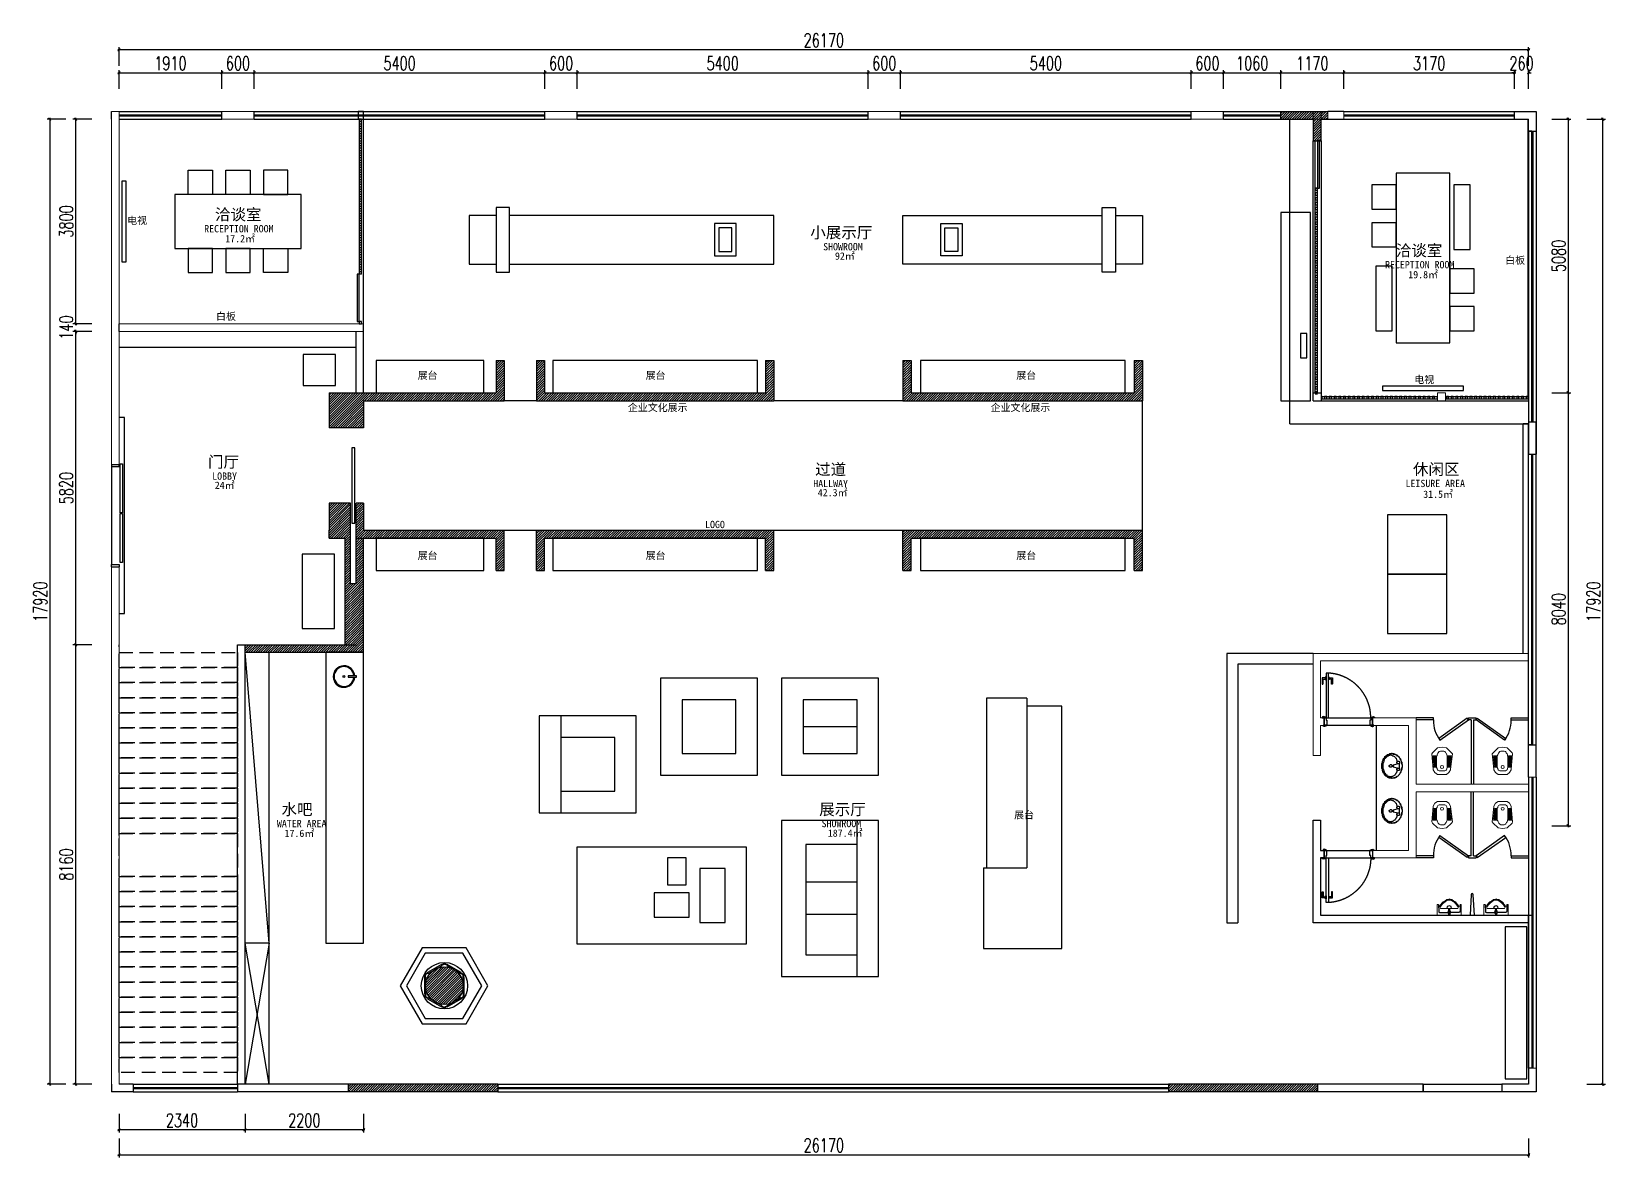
# Model space of a CAD drawing. Header units: millimetres. Extents: x 5625199 to 7433318, y -3316392 to -2552493.
# Drawn here: x 5625199 to 5654424, y -3289603 to -3268694 of the extents above; entities that cross this region are included whole.
import ezdxf

# ---------------------------------------------------------------- set-up
doc = ezdxf.new("R2010")
doc.units = ezdxf.units.MM
doc.header["$PDMODE"] = 35
doc.header["$PDSIZE"] = -10
doc.linetypes.add('DASHEDX2', pattern=[38.1, 25.4, -12.7])
doc.linetypes.add('HIDDEN', pattern=[9.525, 6.35, -3.175])
for name, color, linetype in [('155', 155, 'Continuous'), ('250', 250, 'Continuous'), ('8', 8, 'Continuous'), ('PL-固定家具', 155, 'Continuous'), ('PL-固定落地', 155, 'Continuous'), ('PL-文字标注', 2, 'Continuous'), ('PL-新建墙体', 5, 'Continuous'), ('PL-活动家具', 15, 'Continuous'), ('PL-门', 4, 'Continuous'), ('WALL', 160, 'Continuous')]:
    doc.layers.add(name, color=color, linetype=linetype)
doc.styles.add('标注-尺寸', font='simplex.shx', dxfattribs={"width": 0.7})
doc.styles.add('黑体', font='simhei.ttf')
doc.dimstyles.new('MS55', dxfattribs={"dimscale": 0, "dimtxt": 5, "dimasz": 1, "dimexe": 1, "dimexo": 0.8, "dimgap": 1, "dimtad": 1, "dimdec": 0, "dimrnd": 5, "dimdsep": 46, "dimtxsty": '标注-尺寸', "dimblk": 'ARCHTICK', "dimcen": 0, "dimdle": 0.5, "dimclrd": 256, "dimclre": 256, "dimclrt": 50, "dimadec": 0, "dimazin": 0, "dimtfac": 1, "dimtdec": 0, "dimtix": 1, "dimtofl": 0, "dimtmove": 2, "dimatfit": 3, "dimldrblk": 'jt2', "dimfxl": 6, "dimfxlon": 1, "dimtvp": 1, "dimtolj": 1, "dimtzin": 0, "dimarcsym": 0})
pattern_1 = [(45, (-621.367, -1107622.706), (-22.4506403, 22.4506403), [])]

msp = doc.modelspace()

# ---------------------------------------------------------------- texts
at = {"layer": 'PL-文字标注', "color": 2, "style": '黑体'}
for s, height, p in [('电视', 135.168, (5626976.98, -3272271.18)), ('洽谈室', 211.2, (5628605.53, -3272198.21)), ('RECEPTION ROOM', 135.168, (5628405.97, -3272423.83)), ('小展示厅', 211.2, (5639657.79, -3272532.03)), ('SHOWROOM', 135.168, (5639897.67, -3272757.65)), ('洽谈室', 211.2, (5650529.62, -3272865.85)), ('RECEPTION ROOM', 135.168, (5650330.06, -3273091.48)), ('白板', 135.168, (5652561.55, -3273010.2)), ('白板', 135.168, (5628626.15, -3274051.61)), ('展台', 135.168, (5632369.82, -3275146.96)), ('展台', 135.168, (5636603.01, -3275146.96)), ('展台', 135.168, (5643484.52, -3275146.96)), ('电视', 135.168, (5650873.33, -3275226.43)), ('企业文化展示', 135.168, (5636273.17, -3275745.28)), ('企业文化展示', 135.168, (5643008.12, -3275745.28)), ('门厅', 211.2, (5628476.38, -3276791.79)), ('LOBBY', 135.168, (5628554.46, -3277017.42)), ('过道', 211.2, (5639749.15, -3276929.64)), ('休闲区', 211.2, (5650849.27, -3276928.3)), ('HALLWAY', 135.168, (5639714.56, -3277155.27)), ('LEISURE AREA', 135.168, (5650710.74, -3277153.93)), ('LOGO', 135.168, (5637705.56, -3277916.09)), ('展台', 135.168, (5632369.82, -3278491.54)), ('展台', 135.168, (5636603.01, -3278491.54)), ('展台', 135.168, (5643484.52, -3278491.54)), ('水吧', 211.2, (5629841.16, -3283243.71)), ('展示厅', 211.2, (5639824.88, -3283243.71)), ('展台', 135.168, (5643443.52, -3283309.52)), ('WATER AREA', 135.168, (5629756.28, -3283469.33)), ('SHOWROOM', 135.168, (5639869.16, -3283469.33))]:
    msp.add_text(s, height=height, dxfattribs=at).set_placement(p)
at = {"layer": 'PL-文字标注', "color": 2, "char_height": 135.168, "width": 1611.8285, "attachment_point": 1, "style": '黑体'}
for s, insert in [('17.2㎡', (5628797.05, -3272473.38)), ('92㎡', (5640117.04, -3272795.69)), ('19.8㎡', (5650760.99, -3273140.97)), ('24㎡', (5628602.22, -3277052.67)), ('42.3㎡', (5639797.61, -3277189.06)), ('31.5㎡', (5651038.95, -3277218.74)), ('17.6㎡', (5629897.66, -3283515.87)), ('187.4㎡', (5639984.23, -3283511.71))]:
    msp.add_mtext(s, dxfattribs=dict(at, insert=insert))

# ---------------------------------------------------------------- blocks, each defined once
blk = doc.blocks.new('XP-4')
at = {"color": 0, "linetype": 'Continuous'}
blk.add_lwpolyline([(0, -16), (0, 16), (-179, 16), (-179, -16)], close=True, dxfattribs=at)
blk.add_circle((-276, 0), 20.9, dxfattribs=at)
blk.add_arc((-276, 0), 240, 3.7177, 356.2823, dxfattribs=at)
at = {"color": 8}
blk.add_arc((-276, 0), 221, 3.8796, 356.1204, dxfattribs=at)
blk = doc.blocks.new('_ArchTick')
at = {"color": 0, "linetype": 'ByBlock', "const_width": 0.4}
blk.add_lwpolyline([(-0.5, -0.5), (0.5, 0.5)], dxfattribs=at)
blk = doc.blocks.new('*D1378')
at = {"layer": '8', "lineweight": -2, "ltscale": 500, "transparency": 16777216}
for p, q in [((5626320, -3280083), (5625970, -3280083)), ((5626020, -3288267), (5626020, -3280058)), ((5626320, -3288242), (5625970, -3288242))]:
    blk.add_line(p, q, dxfattribs=at)
at = {"layer": 'Defpoints', "color": 0, "ltscale": 500, "transparency": 16777216}
for p in [(5626020, -3280083), (5629165, -3280083), (5627085, -3288242)]:
    blk.add_point(p, dxfattribs=at)
at = {"layer": '8', "linetype": 'ByBlock', "lineweight": -2, "ltscale": 500, "transparency": 16777216, "xscale": 50.00000000000001, "yscale": 50.00000000000001, "zscale": 50.00000000000001}
for p, rotation in [((5626020, -3280083), 90), ((5626020, -3288242), 270)]:
    blk.add_blockref('_ArchTick', p, dxfattribs=dict(at, rotation=rotation))
at = {"layer": '8', "color": 50, "ltscale": 500, "transparency": 16777216, "insert": (5625845, -3284163), "char_height": 250, "attachment_point": 5, "rotation": 90, "style": '标注-尺寸'}
blk.add_mtext('\\A1;8160', dxfattribs=at)
blk = doc.blocks.new('jt2')
at = {"ltscale": 0.1}
blk.add_line((0, 0), (-1, 0), dxfattribs=at)
at = {"color": 6, "ltscale": 0.1}
blk.add_lwpolyline([(-1.22, 1.26), (-0.72, 1.5), (0.02, 0), (-0.72, -1.5), (-1.22, -1.26), (0, 0), (-1.22, 1.26)], dxfattribs=at)
blk = doc.blocks.new('*D1379')
at = {"layer": '8', "lineweight": -2, "ltscale": 500, "transparency": 16777216}
for p, q in [((5626320, -3274262), (5625970, -3274262)), ((5626020, -3280108), (5626020, -3274237)), ((5626320, -3280083), (5625970, -3280083))]:
    blk.add_line(p, q, dxfattribs=at)
at = {"layer": 'Defpoints', "color": 0, "ltscale": 500, "transparency": 16777216}
for p in [(5626020, -3274262), (5628292, -3274262), (5629165, -3280083)]:
    blk.add_point(p, dxfattribs=at)
at = {"layer": '8', "linetype": 'ByBlock', "lineweight": -2, "ltscale": 500, "transparency": 16777216, "xscale": 50.00000000000001, "yscale": 50.00000000000001, "zscale": 50.00000000000001}
for p, rotation in [((5626020, -3274262), 90), ((5626020, -3280083), 270)]:
    blk.add_blockref('_ArchTick', p, dxfattribs=dict(at, rotation=rotation))
at = {"layer": '8', "color": 50, "ltscale": 500, "transparency": 16777216, "insert": (5625845, -3277173), "char_height": 250, "attachment_point": 5, "rotation": 90, "style": '标注-尺寸'}
blk.add_mtext('\\A1;5820', dxfattribs=at)
blk = doc.blocks.new('*D1380')
at = {"layer": '8', "lineweight": -2, "ltscale": 500, "transparency": 16777216}
for p, q in [((5626320, -3274122), (5625970, -3274122)), ((5626320, -3274262), (5625970, -3274262)), ((5626020, -3274122), (5626020, -3274072)), ((5626020, -3274262), (5626020, -3274312))]:
    blk.add_line(p, q, dxfattribs=at)
at = {"layer": 'Defpoints', "color": 0, "ltscale": 500, "transparency": 16777216}
for p in [(5626020, -3274122), (5628292, -3274122), (5628292, -3274262)]:
    blk.add_point(p, dxfattribs=at)
at = {"layer": '8', "linetype": 'ByBlock', "lineweight": -2, "ltscale": 500, "transparency": 16777216, "xscale": 50.00000000000001, "yscale": 50.00000000000001, "zscale": 50.00000000000001}
for p, rotation in [((5626020, -3274122), 270), ((5626020, -3274262), 90)]:
    blk.add_blockref('_ArchTick', p, dxfattribs=dict(at, rotation=rotation))
at = {"layer": '8', "color": 50, "ltscale": 500, "transparency": 16777216, "insert": (5625845, -3274192), "char_height": 250, "attachment_point": 5, "rotation": 90, "style": '标注-尺寸'}
blk.add_mtext('\\A1;140', dxfattribs=at)
blk = doc.blocks.new('*D1381')
at = {"layer": '8', "lineweight": -2, "ltscale": 500, "transparency": 16777216}
for p, q in [((5626320, -3270322), (5625970, -3270322)), ((5626020, -3274147), (5626020, -3270297)), ((5626320, -3274122), (5625970, -3274122))]:
    blk.add_line(p, q, dxfattribs=at)
at = {"layer": 'Defpoints', "color": 0, "ltscale": 500, "transparency": 16777216}
for p in [(5626020, -3270322), (5629033, -3270322), (5628292, -3274122)]:
    blk.add_point(p, dxfattribs=at)
at = {"layer": '8', "linetype": 'ByBlock', "lineweight": -2, "ltscale": 500, "transparency": 16777216, "xscale": 50.00000000000001, "yscale": 50.00000000000001, "zscale": 50.00000000000001}
for p, rotation in [((5626020, -3270322), 90), ((5626020, -3274122), 270)]:
    blk.add_blockref('_ArchTick', p, dxfattribs=dict(at, rotation=rotation))
at = {"layer": '8', "color": 50, "ltscale": 500, "transparency": 16777216, "insert": (5625845, -3272222), "char_height": 250, "attachment_point": 5, "rotation": 90, "style": '标注-尺寸'}
blk.add_mtext('\\A1;3800', dxfattribs=at)
blk = doc.blocks.new('*D1382')
at = {"layer": '8', "lineweight": -2, "ltscale": 500, "transparency": 16777216}
for p, q in [((5625838, -3270322), (5625488, -3270322)), ((5625538, -3270297), (5625538, -3288267)), ((5625838, -3288242), (5625488, -3288242))]:
    blk.add_line(p, q, dxfattribs=at)
at = {"layer": 'Defpoints', "color": 0, "ltscale": 500, "transparency": 16777216}
for p in [(5629033, -3270322), (5625538, -3288242), (5629615, -3288242)]:
    blk.add_point(p, dxfattribs=at)
at = {"layer": '8', "linetype": 'ByBlock', "lineweight": -2, "ltscale": 500, "transparency": 16777216, "xscale": 50.00000000000001, "yscale": 50.00000000000001, "zscale": 50.00000000000001}
for p, rotation in [((5625538, -3270322), 90), ((5625538, -3288242), 270)]:
    blk.add_blockref('_ArchTick', p, dxfattribs=dict(at, rotation=rotation))
at = {"layer": '8', "color": 50, "ltscale": 500, "transparency": 16777216, "insert": (5625363, -3279282), "char_height": 250, "attachment_point": 5, "rotation": 90, "style": '标注-尺寸'}
blk.add_mtext('\\A1;17920', dxfattribs=at)
blk = doc.blocks.new('*D1383')
at = {"layer": '8', "lineweight": -2, "ltscale": 500, "transparency": 16777216}
for p, q in [((5626800, -3269460), (5628758, -3269460)), ((5626825, -3269760), (5626825, -3269410)), ((5628733, -3269760), (5628733, -3269410))]:
    blk.add_line(p, q, dxfattribs=at)
at = {"layer": 'Defpoints', "color": 0, "ltscale": 500, "transparency": 16777216}
for p in [(5628733, -3269460), (5628733, -3270182), (5626825, -3271207)]:
    blk.add_point(p, dxfattribs=at)
at = {"layer": '8', "linetype": 'ByBlock', "lineweight": -2, "ltscale": 500, "transparency": 16777216, "xscale": 50.00000000000001, "yscale": 50.00000000000001, "zscale": 50.00000000000001, "rotation": 180}
blk.add_blockref('_ArchTick', (5626825, -3269460), dxfattribs=at)
at = {"layer": '8', "linetype": 'ByBlock', "lineweight": -2, "ltscale": 500, "transparency": 16777216, "xscale": 50.00000000000001, "yscale": 50.00000000000001, "zscale": 50.00000000000001}
blk.add_blockref('_ArchTick', (5628733, -3269460), dxfattribs=at)
at = {"layer": '8', "color": 50, "ltscale": 500, "transparency": 16777216, "insert": (5627779, -3269285), "char_height": 250, "attachment_point": 5, "style": '标注-尺寸'}
blk.add_mtext('\\A1;1910', dxfattribs=at)
blk = doc.blocks.new('*D1384')
at = {"layer": '8', "lineweight": -2, "ltscale": 500, "transparency": 16777216}
for p, q in [((5626825, -3269333), (5626825, -3268983)), ((5652995, -3269333), (5652995, -3268983)), ((5653020, -3269033), (5626800, -3269033))]:
    blk.add_line(p, q, dxfattribs=at)
at = {"layer": 'Defpoints', "color": 0, "ltscale": 500, "transparency": 16777216}
for p in [(5626825, -3269033), (5626825, -3270432), (5652995, -3270432)]:
    blk.add_point(p, dxfattribs=at)
at = {"layer": '8', "linetype": 'ByBlock', "lineweight": -2, "ltscale": 500, "transparency": 16777216, "xscale": 50.00000000000001, "yscale": 50.00000000000001, "zscale": 50.00000000000001, "rotation": 180}
blk.add_blockref('_ArchTick', (5626825, -3269033), dxfattribs=at)
at = {"layer": '8', "linetype": 'ByBlock', "lineweight": -2, "ltscale": 500, "transparency": 16777216, "xscale": 50.00000000000001, "yscale": 50.00000000000001, "zscale": 50.00000000000001}
blk.add_blockref('_ArchTick', (5652995, -3269033), dxfattribs=at)
at = {"layer": '8', "color": 50, "ltscale": 500, "transparency": 16777216, "insert": (5639910, -3268858), "char_height": 250, "attachment_point": 5, "style": '标注-尺寸'}
blk.add_mtext('\\A1;26170', dxfattribs=at)
blk = doc.blocks.new('*D1385')
at = {"layer": '8', "lineweight": -2, "ltscale": 500, "transparency": 16777216}
for p, q in [((5653429, -3270322), (5653779, -3270322)), ((5653729, -3270297), (5653729, -3275427)), ((5653429, -3275402), (5653779, -3275402))]:
    blk.add_line(p, q, dxfattribs=at)
at = {"layer": 'Defpoints', "color": 0, "ltscale": 500, "transparency": 16777216}
for p in [(5652864, -3270322), (5651455, -3275402), (5653729, -3275402)]:
    blk.add_point(p, dxfattribs=at)
at = {"layer": '8', "linetype": 'ByBlock', "lineweight": -2, "ltscale": 500, "transparency": 16777216, "xscale": 50.00000000000001, "yscale": 50.00000000000001, "zscale": 50.00000000000001}
for p, rotation in [((5653729, -3270322), 90), ((5653729, -3275402), 270)]:
    blk.add_blockref('_ArchTick', p, dxfattribs=dict(at, rotation=rotation))
at = {"layer": '8', "color": 50, "ltscale": 500, "transparency": 16777216, "insert": (5653554, -3272862), "char_height": 250, "attachment_point": 5, "rotation": 90, "style": '标注-尺寸'}
blk.add_mtext('\\A1;5080', dxfattribs=at)
blk = doc.blocks.new('*D1386')
at = {"layer": '8', "lineweight": -2, "ltscale": 500, "transparency": 16777216}
for p, q in [((5653429, -3275402), (5653779, -3275402)), ((5653729, -3275377), (5653729, -3283467)), ((5653429, -3283442), (5653779, -3283442))]:
    blk.add_line(p, q, dxfattribs=at)
at = {"layer": 'Defpoints', "color": 0, "ltscale": 500, "transparency": 16777216}
for p in [(5651455, -3275402), (5652385, -3283442), (5653729, -3283442)]:
    blk.add_point(p, dxfattribs=at)
at = {"layer": '8', "linetype": 'ByBlock', "lineweight": -2, "ltscale": 500, "transparency": 16777216, "xscale": 50.00000000000001, "yscale": 50.00000000000001, "zscale": 50.00000000000001}
for p, rotation in [((5653729, -3275402), 90), ((5653729, -3283442), 270)]:
    blk.add_blockref('_ArchTick', p, dxfattribs=dict(at, rotation=rotation))
at = {"layer": '8', "color": 50, "ltscale": 500, "transparency": 16777216, "insert": (5653554, -3279422), "char_height": 250, "attachment_point": 5, "rotation": 90, "style": '标注-尺寸'}
blk.add_mtext('\\A1;8040', dxfattribs=at)
blk = doc.blocks.new('*D1387')
at = {"layer": '8', "lineweight": -2, "ltscale": 500, "transparency": 16777216}
for p, q in [((5654074, -3270322), (5654424, -3270322)), ((5654374, -3288267), (5654374, -3270297)), ((5654074, -3288242), (5654424, -3288242))]:
    blk.add_line(p, q, dxfattribs=at)
at = {"layer": 'Defpoints', "color": 0, "ltscale": 500, "transparency": 16777216}
for p in [(5652864, -3270322), (5654374, -3270322), (5652747, -3288242)]:
    blk.add_point(p, dxfattribs=at)
at = {"layer": '8', "linetype": 'ByBlock', "lineweight": -2, "ltscale": 500, "transparency": 16777216, "xscale": 50.00000000000001, "yscale": 50.00000000000001, "zscale": 50.00000000000001}
for p, rotation in [((5654374, -3270322), 90), ((5654374, -3288242), 270)]:
    blk.add_blockref('_ArchTick', p, dxfattribs=dict(at, rotation=rotation))
at = {"layer": '8', "color": 50, "ltscale": 500, "transparency": 16777216, "insert": (5654199, -3279282), "char_height": 250, "attachment_point": 5, "rotation": 90, "style": '标注-尺寸'}
blk.add_mtext('\\A1;17920', dxfattribs=at)
blk = doc.blocks.new('*D1388')
at = {"layer": '8', "lineweight": -2, "ltscale": 500, "transparency": 16777216}
for p, q in [((5629165, -3288789), (5629165, -3289139)), ((5631365, -3288789), (5631365, -3289139)), ((5631390, -3289089), (5629140, -3289089))]:
    blk.add_line(p, q, dxfattribs=at)
at = {"layer": 'Defpoints', "color": 0, "ltscale": 500, "transparency": 16777216}
for p in [(5631365, -3280222), (5629165, -3283989), (5629165, -3289089)]:
    blk.add_point(p, dxfattribs=at)
at = {"layer": '8', "linetype": 'ByBlock', "lineweight": -2, "ltscale": 500, "transparency": 16777216, "xscale": 50.00000000000001, "yscale": 50.00000000000001, "zscale": 50.00000000000001, "rotation": 180}
blk.add_blockref('_ArchTick', (5629165, -3289089), dxfattribs=at)
at = {"layer": '8', "linetype": 'ByBlock', "lineweight": -2, "ltscale": 500, "transparency": 16777216, "xscale": 50.00000000000001, "yscale": 50.00000000000001, "zscale": 50.00000000000001}
blk.add_blockref('_ArchTick', (5631365, -3289089), dxfattribs=at)
at = {"layer": '8', "color": 50, "ltscale": 500, "transparency": 16777216, "insert": (5630265, -3288914), "char_height": 250, "attachment_point": 5, "style": '标注-尺寸'}
blk.add_mtext('\\A1;2200', dxfattribs=at)
blk = doc.blocks.new('*D1389')
at = {"layer": '8', "lineweight": -2, "ltscale": 500, "transparency": 16777216}
for p, q in [((5626825, -3288789), (5626825, -3289139)), ((5629165, -3288789), (5629165, -3289139)), ((5629190, -3289089), (5626800, -3289089))]:
    blk.add_line(p, q, dxfattribs=at)
at = {"layer": 'Defpoints', "color": 0, "ltscale": 500, "transparency": 16777216}
for p in [(5629165, -3283989), (5626825, -3284384), (5626825, -3289089)]:
    blk.add_point(p, dxfattribs=at)
at = {"layer": '8', "linetype": 'ByBlock', "lineweight": -2, "ltscale": 500, "transparency": 16777216, "xscale": 50.00000000000001, "yscale": 50.00000000000001, "zscale": 50.00000000000001, "rotation": 180}
blk.add_blockref('_ArchTick', (5626825, -3289089), dxfattribs=at)
at = {"layer": '8', "linetype": 'ByBlock', "lineweight": -2, "ltscale": 500, "transparency": 16777216, "xscale": 50.00000000000001, "yscale": 50.00000000000001, "zscale": 50.00000000000001}
blk.add_blockref('_ArchTick', (5629165, -3289089), dxfattribs=at)
at = {"layer": '8', "color": 50, "ltscale": 500, "transparency": 16777216, "insert": (5627995, -3288914), "char_height": 250, "attachment_point": 5, "style": '标注-尺寸'}
blk.add_mtext('\\A1;2340', dxfattribs=at)
blk = doc.blocks.new('*D1390')
at = {"layer": '8', "lineweight": -2, "ltscale": 500, "transparency": 16777216}
for p, q in [((5626825, -3289253), (5626825, -3289603)), ((5652995, -3289253), (5652995, -3289603)), ((5626800, -3289553), (5653020, -3289553))]:
    blk.add_line(p, q, dxfattribs=at)
at = {"layer": 'Defpoints', "color": 0, "ltscale": 500, "transparency": 16777216}
for p in [(5626825, -3284384), (5652995, -3288242), (5652995, -3289553)]:
    blk.add_point(p, dxfattribs=at)
at = {"layer": '8', "linetype": 'ByBlock', "lineweight": -2, "ltscale": 500, "transparency": 16777216, "xscale": 50.00000000000001, "yscale": 50.00000000000001, "zscale": 50.00000000000001, "rotation": 180}
blk.add_blockref('_ArchTick', (5626825, -3289553), dxfattribs=at)
at = {"layer": '8', "linetype": 'ByBlock', "lineweight": -2, "ltscale": 500, "transparency": 16777216, "xscale": 50.00000000000001, "yscale": 50.00000000000001, "zscale": 50.00000000000001}
blk.add_blockref('_ArchTick', (5652995, -3289553), dxfattribs=at)
at = {"layer": '8', "color": 50, "ltscale": 500, "transparency": 16777216, "insert": (5639910, -3289378), "char_height": 250, "attachment_point": 5, "style": '标注-尺寸'}
blk.add_mtext('\\A1;26170', dxfattribs=at)
blk = doc.blocks.new('*D1391')
at = {"layer": '8', "lineweight": -2, "ltscale": 500, "transparency": 16777216}
for p, q in [((5628708, -3269460), (5629358, -3269460)), ((5628733, -3269760), (5628733, -3269410)), ((5629333, -3269760), (5629333, -3269410))]:
    blk.add_line(p, q, dxfattribs=at)
at = {"layer": 'Defpoints', "color": 0, "ltscale": 500, "transparency": 16777216}
for p in [(5629333, -3269460), (5628733, -3270182), (5629333, -3270182)]:
    blk.add_point(p, dxfattribs=at)
at = {"layer": '8', "linetype": 'ByBlock', "lineweight": -2, "ltscale": 500, "transparency": 16777216, "xscale": 50.00000000000001, "yscale": 50.00000000000001, "zscale": 50.00000000000001, "rotation": 180}
blk.add_blockref('_ArchTick', (5628733, -3269460), dxfattribs=at)
at = {"layer": '8', "linetype": 'ByBlock', "lineweight": -2, "ltscale": 500, "transparency": 16777216, "xscale": 50.00000000000001, "yscale": 50.00000000000001, "zscale": 50.00000000000001}
blk.add_blockref('_ArchTick', (5629333, -3269460), dxfattribs=at)
at = {"layer": '8', "color": 50, "ltscale": 500, "transparency": 16777216, "insert": (5629033, -3269285), "char_height": 250, "attachment_point": 5, "style": '标注-尺寸'}
blk.add_mtext('\\A1;600', dxfattribs=at)
blk = doc.blocks.new('*D1392')
at = {"layer": '8', "lineweight": -2, "ltscale": 500, "transparency": 16777216}
for p, q in [((5629308, -3269460), (5634758, -3269460)), ((5629333, -3269760), (5629333, -3269410)), ((5634733, -3269760), (5634733, -3269410))]:
    blk.add_line(p, q, dxfattribs=at)
at = {"layer": 'Defpoints', "color": 0, "ltscale": 500, "transparency": 16777216}
for p in [(5634733, -3269460), (5629333, -3270182), (5634733, -3270182)]:
    blk.add_point(p, dxfattribs=at)
at = {"layer": '8', "linetype": 'ByBlock', "lineweight": -2, "ltscale": 500, "transparency": 16777216, "xscale": 50.00000000000001, "yscale": 50.00000000000001, "zscale": 50.00000000000001, "rotation": 180}
blk.add_blockref('_ArchTick', (5629333, -3269460), dxfattribs=at)
at = {"layer": '8', "linetype": 'ByBlock', "lineweight": -2, "ltscale": 500, "transparency": 16777216, "xscale": 50.00000000000001, "yscale": 50.00000000000001, "zscale": 50.00000000000001}
blk.add_blockref('_ArchTick', (5634733, -3269460), dxfattribs=at)
at = {"layer": '8', "color": 50, "ltscale": 500, "transparency": 16777216, "insert": (5632033, -3269285), "char_height": 250, "attachment_point": 5, "style": '标注-尺寸'}
blk.add_mtext('\\A1;5400', dxfattribs=at)
blk = doc.blocks.new('*D1393')
at = {"layer": '8', "lineweight": -2, "ltscale": 500, "transparency": 16777216}
for p, q in [((5634708, -3269460), (5635358, -3269460)), ((5634733, -3269760), (5634733, -3269410)), ((5635333, -3269760), (5635333, -3269410))]:
    blk.add_line(p, q, dxfattribs=at)
at = {"layer": 'Defpoints', "color": 0, "ltscale": 500, "transparency": 16777216}
for p in [(5635333, -3269460), (5634733, -3270182), (5635333, -3270182)]:
    blk.add_point(p, dxfattribs=at)
at = {"layer": '8', "linetype": 'ByBlock', "lineweight": -2, "ltscale": 500, "transparency": 16777216, "xscale": 50.00000000000001, "yscale": 50.00000000000001, "zscale": 50.00000000000001, "rotation": 180}
blk.add_blockref('_ArchTick', (5634733, -3269460), dxfattribs=at)
at = {"layer": '8', "linetype": 'ByBlock', "lineweight": -2, "ltscale": 500, "transparency": 16777216, "xscale": 50.00000000000001, "yscale": 50.00000000000001, "zscale": 50.00000000000001}
blk.add_blockref('_ArchTick', (5635333, -3269460), dxfattribs=at)
at = {"layer": '8', "color": 50, "ltscale": 500, "transparency": 16777216, "insert": (5635033, -3269285), "char_height": 250, "attachment_point": 5, "style": '标注-尺寸'}
blk.add_mtext('\\A1;600', dxfattribs=at)
blk = doc.blocks.new('*D1394')
at = {"layer": '8', "lineweight": -2, "ltscale": 500, "transparency": 16777216}
for p, q in [((5635308, -3269460), (5640758, -3269460)), ((5635333, -3269760), (5635333, -3269410)), ((5640733, -3269760), (5640733, -3269410))]:
    blk.add_line(p, q, dxfattribs=at)
at = {"layer": 'Defpoints', "color": 0, "ltscale": 500, "transparency": 16777216}
for p in [(5640733, -3269460), (5635333, -3270182), (5640733, -3270182)]:
    blk.add_point(p, dxfattribs=at)
at = {"layer": '8', "linetype": 'ByBlock', "lineweight": -2, "ltscale": 500, "transparency": 16777216, "xscale": 50.00000000000001, "yscale": 50.00000000000001, "zscale": 50.00000000000001, "rotation": 180}
blk.add_blockref('_ArchTick', (5635333, -3269460), dxfattribs=at)
at = {"layer": '8', "linetype": 'ByBlock', "lineweight": -2, "ltscale": 500, "transparency": 16777216, "xscale": 50.00000000000001, "yscale": 50.00000000000001, "zscale": 50.00000000000001}
blk.add_blockref('_ArchTick', (5640733, -3269460), dxfattribs=at)
at = {"layer": '8', "color": 50, "ltscale": 500, "transparency": 16777216, "insert": (5638033, -3269285), "char_height": 250, "attachment_point": 5, "style": '标注-尺寸'}
blk.add_mtext('\\A1;5400', dxfattribs=at)
blk = doc.blocks.new('*D1395')
at = {"layer": '8', "lineweight": -2, "ltscale": 500, "transparency": 16777216}
for p, q in [((5640708, -3269460), (5641358, -3269460)), ((5640733, -3269760), (5640733, -3269410)), ((5641333, -3269760), (5641333, -3269410))]:
    blk.add_line(p, q, dxfattribs=at)
at = {"layer": 'Defpoints', "color": 0, "ltscale": 500, "transparency": 16777216}
for p in [(5641333, -3269460), (5640733, -3270182), (5641333, -3270182)]:
    blk.add_point(p, dxfattribs=at)
at = {"layer": '8', "linetype": 'ByBlock', "lineweight": -2, "ltscale": 500, "transparency": 16777216, "xscale": 50.00000000000001, "yscale": 50.00000000000001, "zscale": 50.00000000000001, "rotation": 180}
blk.add_blockref('_ArchTick', (5640733, -3269460), dxfattribs=at)
at = {"layer": '8', "linetype": 'ByBlock', "lineweight": -2, "ltscale": 500, "transparency": 16777216, "xscale": 50.00000000000001, "yscale": 50.00000000000001, "zscale": 50.00000000000001}
blk.add_blockref('_ArchTick', (5641333, -3269460), dxfattribs=at)
at = {"layer": '8', "color": 50, "ltscale": 500, "transparency": 16777216, "insert": (5641033, -3269285), "char_height": 250, "attachment_point": 5, "style": '标注-尺寸'}
blk.add_mtext('\\A1;600', dxfattribs=at)
blk = doc.blocks.new('*D1396')
at = {"layer": '8', "lineweight": -2, "ltscale": 500, "transparency": 16777216}
for p, q in [((5641308, -3269460), (5646758, -3269460)), ((5641333, -3269760), (5641333, -3269410)), ((5646733, -3269760), (5646733, -3269410))]:
    blk.add_line(p, q, dxfattribs=at)
at = {"layer": 'Defpoints', "color": 0, "ltscale": 500, "transparency": 16777216}
for p in [(5646733, -3269460), (5641333, -3270182), (5646733, -3270182)]:
    blk.add_point(p, dxfattribs=at)
at = {"layer": '8', "linetype": 'ByBlock', "lineweight": -2, "ltscale": 500, "transparency": 16777216, "xscale": 50.00000000000001, "yscale": 50.00000000000001, "zscale": 50.00000000000001, "rotation": 180}
blk.add_blockref('_ArchTick', (5641333, -3269460), dxfattribs=at)
at = {"layer": '8', "linetype": 'ByBlock', "lineweight": -2, "ltscale": 500, "transparency": 16777216, "xscale": 50.00000000000001, "yscale": 50.00000000000001, "zscale": 50.00000000000001}
blk.add_blockref('_ArchTick', (5646733, -3269460), dxfattribs=at)
at = {"layer": '8', "color": 50, "ltscale": 500, "transparency": 16777216, "insert": (5644033, -3269285), "char_height": 250, "attachment_point": 5, "style": '标注-尺寸'}
blk.add_mtext('\\A1;5400', dxfattribs=at)
blk = doc.blocks.new('*D1397')
at = {"layer": '8', "lineweight": -2, "ltscale": 500, "transparency": 16777216}
for p, q in [((5646708, -3269460), (5647358, -3269460)), ((5646733, -3269760), (5646733, -3269410)), ((5647333, -3269760), (5647333, -3269410))]:
    blk.add_line(p, q, dxfattribs=at)
at = {"layer": 'Defpoints', "color": 0, "ltscale": 500, "transparency": 16777216}
for p in [(5647333, -3269460), (5646733, -3270182), (5647333, -3270182)]:
    blk.add_point(p, dxfattribs=at)
at = {"layer": '8', "linetype": 'ByBlock', "lineweight": -2, "ltscale": 500, "transparency": 16777216, "xscale": 50.00000000000001, "yscale": 50.00000000000001, "zscale": 50.00000000000001, "rotation": 180}
blk.add_blockref('_ArchTick', (5646733, -3269460), dxfattribs=at)
at = {"layer": '8', "linetype": 'ByBlock', "lineweight": -2, "ltscale": 500, "transparency": 16777216, "xscale": 50.00000000000001, "yscale": 50.00000000000001, "zscale": 50.00000000000001}
blk.add_blockref('_ArchTick', (5647333, -3269460), dxfattribs=at)
at = {"layer": '8', "color": 50, "ltscale": 500, "transparency": 16777216, "insert": (5647033, -3269285), "char_height": 250, "attachment_point": 5, "style": '标注-尺寸'}
blk.add_mtext('\\A1;600', dxfattribs=at)
blk = doc.blocks.new('*D1398')
at = {"layer": '8', "lineweight": -2, "ltscale": 500, "transparency": 16777216}
for p, q in [((5647308, -3269460), (5648420, -3269460)), ((5647333, -3269760), (5647333, -3269410)), ((5648395, -3269760), (5648395, -3269410))]:
    blk.add_line(p, q, dxfattribs=at)
at = {"layer": 'Defpoints', "color": 0, "ltscale": 500, "transparency": 16777216}
for p in [(5648395, -3269460), (5647333, -3270182), (5648395, -3270182)]:
    blk.add_point(p, dxfattribs=at)
at = {"layer": '8', "linetype": 'ByBlock', "lineweight": -2, "ltscale": 500, "transparency": 16777216, "xscale": 50.00000000000001, "yscale": 50.00000000000001, "zscale": 50.00000000000001, "rotation": 180}
blk.add_blockref('_ArchTick', (5647333, -3269460), dxfattribs=at)
at = {"layer": '8', "linetype": 'ByBlock', "lineweight": -2, "ltscale": 500, "transparency": 16777216, "xscale": 50.00000000000001, "yscale": 50.00000000000001, "zscale": 50.00000000000001}
blk.add_blockref('_ArchTick', (5648395, -3269460), dxfattribs=at)
at = {"layer": '8', "color": 50, "ltscale": 500, "transparency": 16777216, "insert": (5647864, -3269285), "char_height": 250, "attachment_point": 5, "style": '标注-尺寸'}
blk.add_mtext('\\A1;1060', dxfattribs=at)
blk = doc.blocks.new('*D1399')
at = {"layer": '8', "lineweight": -2, "ltscale": 500, "transparency": 16777216}
for p, q in [((5648370, -3269460), (5649590, -3269460)), ((5648395, -3269760), (5648395, -3269410)), ((5649565, -3269760), (5649565, -3269410))]:
    blk.add_line(p, q, dxfattribs=at)
at = {"layer": 'Defpoints', "color": 0, "ltscale": 500, "transparency": 16777216}
for p in [(5649565, -3269460), (5648395, -3270182), (5649565, -3270182)]:
    blk.add_point(p, dxfattribs=at)
at = {"layer": '8', "linetype": 'ByBlock', "lineweight": -2, "ltscale": 500, "transparency": 16777216, "xscale": 50.00000000000001, "yscale": 50.00000000000001, "zscale": 50.00000000000001, "rotation": 180}
blk.add_blockref('_ArchTick', (5648395, -3269460), dxfattribs=at)
at = {"layer": '8', "linetype": 'ByBlock', "lineweight": -2, "ltscale": 500, "transparency": 16777216, "xscale": 50.00000000000001, "yscale": 50.00000000000001, "zscale": 50.00000000000001}
blk.add_blockref('_ArchTick', (5649565, -3269460), dxfattribs=at)
at = {"layer": '8', "color": 50, "ltscale": 500, "transparency": 16777216, "insert": (5648980, -3269285), "char_height": 250, "attachment_point": 5, "style": '标注-尺寸'}
blk.add_mtext('\\A1;1170', dxfattribs=at)
blk = doc.blocks.new('*D1400')
at = {"layer": '8', "lineweight": -2, "ltscale": 500, "transparency": 16777216}
for p, q in [((5649540, -3269460), (5652758, -3269460)), ((5649565, -3269760), (5649565, -3269410)), ((5652733, -3269760), (5652733, -3269410))]:
    blk.add_line(p, q, dxfattribs=at)
at = {"layer": 'Defpoints', "color": 0, "ltscale": 500, "transparency": 16777216}
for p in [(5652733, -3269460), (5649565, -3270182), (5652733, -3270182)]:
    blk.add_point(p, dxfattribs=at)
at = {"layer": '8', "linetype": 'ByBlock', "lineweight": -2, "ltscale": 500, "transparency": 16777216, "xscale": 50.00000000000001, "yscale": 50.00000000000001, "zscale": 50.00000000000001, "rotation": 180}
blk.add_blockref('_ArchTick', (5649565, -3269460), dxfattribs=at)
at = {"layer": '8', "linetype": 'ByBlock', "lineweight": -2, "ltscale": 500, "transparency": 16777216, "xscale": 50.00000000000001, "yscale": 50.00000000000001, "zscale": 50.00000000000001}
blk.add_blockref('_ArchTick', (5652733, -3269460), dxfattribs=at)
at = {"layer": '8', "color": 50, "ltscale": 500, "transparency": 16777216, "insert": (5651149, -3269285), "char_height": 250, "attachment_point": 5, "style": '标注-尺寸'}
blk.add_mtext('\\A1;3170', dxfattribs=at)
blk = doc.blocks.new('*D1401')
at = {"layer": '8', "lineweight": -2, "ltscale": 500, "transparency": 16777216}
for p, q in [((5652733, -3269460), (5652683, -3269460)), ((5652733, -3269760), (5652733, -3269410)), ((5652995, -3269760), (5652995, -3269410)), ((5652995, -3269460), (5653045, -3269460))]:
    blk.add_line(p, q, dxfattribs=at)
at = {"layer": 'Defpoints', "color": 0, "ltscale": 500, "transparency": 16777216}
for p in [(5652995, -3269460), (5652733, -3270182), (5652995, -3270322)]:
    blk.add_point(p, dxfattribs=at)
at = {"layer": '8', "linetype": 'ByBlock', "lineweight": -2, "ltscale": 500, "transparency": 16777216, "xscale": 50.00000000000001, "yscale": 50.00000000000001, "zscale": 50.00000000000001}
blk.add_blockref('_ArchTick', (5652733, -3269460), dxfattribs=at)
at = {"layer": '8', "linetype": 'ByBlock', "lineweight": -2, "ltscale": 500, "transparency": 16777216, "xscale": 50.00000000000001, "yscale": 50.00000000000001, "zscale": 50.00000000000001, "rotation": 180}
blk.add_blockref('_ArchTick', (5652995, -3269460), dxfattribs=at)
at = {"layer": '8', "color": 50, "ltscale": 500, "transparency": 16777216, "insert": (5652864, -3269285), "char_height": 250, "attachment_point": 5, "style": '标注-尺寸'}
blk.add_mtext('\\A1;260', dxfattribs=at)
blk = doc.blocks.new('GRDRDRD')
at = {"lineweight": 9}
for points in [[(5099847, -2519310), (5099792, -2519279), (5099760, -2519231), (5099760, -2519145), (5099760, -2519066), (5099792, -2519018), (5099847, -2518987)], [(5099823, -2519097), (5099839, -2519073)], [(5099823, -2519200), (5099823, -2519097)], [(5099839, -2519073), (5099847, -2519066), (5099863, -2519058), (5099871, -2519058), (5099886, -2519050), (5100100, -2519050)], [(5099847, -2518987), (5099855, -2518987)], [(5100139, -2518955), (5099855, -2518987)], [(5100100, -2519050), (5100107, -2519050)], [(5100107, -2519050), (5100123, -2519058), (5100139, -2519066), (5100155, -2519073), (5100163, -2519081), (5100178, -2519089), (5100186, -2519097)], [(5100139, -2518955), (5100163, -2518971)], [(5100163, -2518971), (5100250, -2519066), (5100265, -2519145), (5100250, -2519231), (5100163, -2519326)], [(5100186, -2519097), (5100194, -2519113)], [(5100194, -2519176), (5100194, -2519113)], [(5099839, -2519223), (5099823, -2519200)], [(5100107, -2519247), (5100100, -2519247), (5099886, -2519247), (5099871, -2519239), (5099863, -2519239), (5099847, -2519231), (5099839, -2519223)], [(5100139, -2519334), (5099855, -2519310), (5099847, -2519310)], [(5100107, -2519239), (5100100, -2519247)], [(5100186, -2519200), (5100178, -2519208), (5100163, -2519216), (5100155, -2519223), (5100139, -2519231), (5100123, -2519239), (5100107, -2519239)], [(5100163, -2519326), (5100139, -2519334)], [(5100194, -2519176), (5100186, -2519200)]]:
    blk.add_lwpolyline(points, dxfattribs=at)
at = {"lineweight": 13}
for points in [[(5099894, -2518995), (5099910, -2518995), (5099910, -2519042), (5099894, -2519042)], [(5099926, -2518995), (5099942, -2518995), (5099942, -2519042), (5099926, -2519042)], [(5099950, -2518995), (5099965, -2518987), (5099965, -2519042), (5099950, -2519042)], [(5099981, -2518987), (5099997, -2518987), (5099997, -2519042), (5099981, -2519042)], [(5100013, -2518987), (5100021, -2518987), (5100021, -2519042), (5100013, -2519042)], [(5100052, -2519042), (5100036, -2519042), (5100036, -2518979), (5100052, -2518979)], [(5100084, -2519042), (5100068, -2519042), (5100068, -2518979), (5100084, -2518979)], [(5100107, -2519042), (5100100, -2519042), (5100100, -2518979), (5100107, -2518979)], [(5099894, -2519176), (5099878, -2519168), (5099871, -2519152), (5099878, -2519129), (5099894, -2519121), (5099918, -2519129), (5099926, -2519152), (5099918, -2519168)], [(5100084, -2519318), (5100068, -2519318), (5100068, -2519255), (5100084, -2519255)], [(5100100, -2519318), (5100100, -2519255), (5100107, -2519255), (5100107, -2519318)]]:
    blk.add_lwpolyline(points, close=True, dxfattribs=at)
for points in [[(5099894, -2519302), (5099894, -2519255), (5099910, -2519255), (5099910, -2519302)], [(5099910, -2519302), (5099894, -2519302)], [(5099926, -2519302), (5099926, -2519255), (5099942, -2519255), (5099942, -2519302)], [(5099942, -2519302), (5099926, -2519302)], [(5099950, -2519302), (5099950, -2519255), (5099965, -2519255), (5099965, -2519302)], [(5099965, -2519302), (5099950, -2519302)], [(5099981, -2519310), (5099981, -2519255), (5099997, -2519255), (5099997, -2519310)], [(5099997, -2519310), (5099981, -2519310)], [(5100013, -2519310), (5100013, -2519255), (5100021, -2519255), (5100021, -2519310)], [(5100021, -2519310), (5100013, -2519310)], [(5100036, -2519310), (5100036, -2519255), (5100052, -2519255), (5100052, -2519318), (5100036, -2519310)]]:
    blk.add_lwpolyline(points, dxfattribs=at)
blk = doc.blocks.new('SFSEEE')
at = {"lineweight": 9}
for points in [[(5103261, -2495352), (5103269, -2495352), (5103269, -2495375), (5103261, -2495375), (5103072, -2495375), (5103072, -2494925), (5103261, -2494925), (5103269, -2494933), (5103269, -2494949), (5103261, -2494949)], [(5103198, -2495139), (5103198, -2495012), (5103198, -2494989), (5103222, -2494981), (5103238, -2494973)], [(5103246, -2494949), (5103238, -2494957), (5103238, -2494965), (5103238, -2494973), (5103269, -2494996), (5103293, -2495012), (5103317, -2495036), (5103340, -2495075), (5103364, -2495107), (5103364, -2495123), (5103372, -2495154), (5103364, -2495178), (5103364, -2495202), (5103340, -2495233), (5103317, -2495265), (5103293, -2495289), (5103269, -2495304), (5103238, -2495328), (5103238, -2495336), (5103238, -2495344), (5103246, -2495352)], [(5103238, -2495328), (5103222, -2495320), (5103198, -2495312), (5103198, -2495296), (5103198, -2495162)]]:
    blk.add_lwpolyline(points, dxfattribs=at)
at = {"lineweight": 25}
for points in [[(5103072, -2495146), (5103096, -2495146), (5103104, -2495139)], [(5103104, -2495162), (5103096, -2495162), (5103072, -2495162), (5103072, -2495139)], [(5103261, -2494949), (5103143, -2494957), (5103127, -2494957), (5103119, -2494973), (5103119, -2495123)], [(5103159, -2495139), (5103159, -2495131)], [(5103159, -2495162), (5103159, -2495154)], [(5103167, -2495146), (5103175, -2495146), (5103182, -2495146)], [(5103167, -2495154), (5103175, -2495154), (5103182, -2495154)], [(5103175, -2495162), (5103175, -2495154)], [(5103182, -2495146), (5103190, -2495146), (5103190, -2495139), (5103190, -2495162), (5103190, -2495139), (5103190, -2495162), (5103182, -2495154)], [(5103198, -2495194), (5103230, -2495186), (5103246, -2495154), (5103230, -2495115), (5103198, -2495107)], [(5103222, -2494981), (5103230, -2494989), (5103261, -2495012), (5103285, -2495028), (5103301, -2495044), (5103332, -2495083), (5103348, -2495107), (5103356, -2495131), (5103356, -2495154), (5103356, -2495170), (5103348, -2495194), (5103332, -2495225), (5103301, -2495257), (5103285, -2495273), (5103261, -2495289), (5103230, -2495312), (5103222, -2495320)], [(5103261, -2495352), (5103143, -2495352), (5103127, -2495344), (5103119, -2495328), (5103119, -2495178)]]:
    blk.add_lwpolyline(points, dxfattribs=at)
for points in [[(5103072, -2495139), (5103072, -2495162), (5103072, -2495146)], [(5103127, -2495123), (5103111, -2495131), (5103104, -2495154), (5103111, -2495170), (5103127, -2495178), (5103151, -2495170), (5103159, -2495154), (5103151, -2495131)], [(5103143, -2495154), (5103135, -2495146), (5103127, -2495146), (5103119, -2495154), (5103127, -2495162), (5103135, -2495162)], [(5103175, -2495162), (5103175, -2495139), (5103167, -2495139), (5103167, -2495162)]]:
    blk.add_lwpolyline(points, close=True, dxfattribs=at)
blk = doc.blocks.new('yqd_1_900_140_ydhd1_ywsp3_45_0_0_3')
for p, q in [((-0.411, 1), (-0.461, 1)), ((-0.461, 1), (-0.461, 0.078)), ((-0.411, 0.078), (-0.411, 1)), ((-0.5, 0.078), (-0.461, 0.078)), ((-0.5, -0.078), (-0.5, 0.078)), ((-0.461, 0.078), (-0.411, 0.078)), ((-0.461, 0.078), (-0.461, 0.028)), ((-0.461, 0.028), (-0.444, 0.028)), ((-0.444, 0.028), (-0.444, -0.078)), ((0.461, 0.028), (0.444, 0.028)), ((0.444, 0.028), (0.444, -0.078)), ((0.5, 0.078), (0.461, 0.078)), ((0.461, 0.078), (0.461, 0.028)), ((0.5, -0.078), (0.5, 0.078)), ((-0.444, -0.078), (-0.5, -0.078)), ((0.444, -0.078), (0.5, -0.078))]:
    blk.add_line(p, q)
at = {"ltscale": 500}
for p, q in [((-0.5, 0.078), (0.5, 0.078)), ((-0.5, -0.078), (0.5, -0.078))]:
    blk.add_line(p, q, dxfattribs=at)
for points in [[(-0.476, 0.901), (-0.539, 0.901, 0.414214), (-0.543, 0.898), (-0.543, 0.777, 0.414214), (-0.539, 0.774), (-0.527, 0.774, 0.414214), (-0.523, 0.777), (-0.523, 0.874, -0.414214), (-0.52, 0.877), (-0.476, 0.877)], [(-0.396, 0.901), (-0.333, 0.901, -0.414214), (-0.33, 0.898), (-0.33, 0.777, -0.414214), (-0.333, 0.774), (-0.346, 0.774, -0.414214), (-0.349, 0.777), (-0.349, 0.874, 0.414214), (-0.352, 0.877), (-0.396, 0.877)]]:
    blk.add_lwpolyline(points, format="xyb")
for points in [[(-0.471, 0.872), (-0.471, 0.906), (-0.476, 0.906), (-0.476, 0.872)], [(-0.461, 0.858), (-0.461, 0.92), (-0.471, 0.92), (-0.471, 0.858)], [(-0.411, 0.858), (-0.411, 0.92), (-0.402, 0.92), (-0.402, 0.858)], [(-0.402, 0.872), (-0.402, 0.906), (-0.396, 0.906), (-0.396, 0.872)]]:
    blk.add_lwpolyline(points, close=True)
at = {"lineweight": -3}
for points in [[(-0.539, 0.091), (-0.539, 0.078), (-0.472, 0.078), (-0.472, 0.093), (-0.476, 0.093, -1), (-0.483, 0.093, -0.128551), (-0.507, 0.099, 0.3547), (-0.528, 0.097), (-0.533, 0.097, -0.414214), (-0.539, 0.091)], [(0.539, 0.091), (0.539, 0.078), (0.472, 0.078), (0.472, 0.093), (0.476, 0.093, 1), (0.483, 0.093, 0.128551), (0.507, 0.099, -0.3547), (0.528, 0.097), (0.533, 0.097, 0.414214), (0.539, 0.091)], [(-0.522, -0.091), (-0.522, -0.078), (-0.456, -0.078), (-0.456, -0.093), (-0.459, -0.093, 1), (-0.467, -0.093, 0.128551), (-0.49, -0.099, -0.3547), (-0.511, -0.097), (-0.517, -0.097, 0.414214), (-0.522, -0.091)], [(0.522, -0.091), (0.522, -0.078), (0.456, -0.078), (0.456, -0.093), (0.459, -0.093, -1), (0.467, -0.093, -0.128551), (0.49, -0.099, 0.3547), (0.511, -0.097), (0.517, -0.097, -0.414214), (0.522, -0.091)]]:
    blk.add_lwpolyline(points, format="xyb", dxfattribs=at)
at = {"color": 250, "linetype": 'HIDDEN', "ltscale": 15}
blk.add_arc((-0.461, 0.078), 0.922, 0, 90, dxfattribs=at)
blk = doc.blocks.new('TFHFTTT')
at = {"lineweight": 9}
for points in [[(5099464, -2521138), (5099464, -2521146), (5099456, -2521161), (5099456, -2521169), (5099456, -2521185), (5099456, -2521201), (5099456, -2521209), (5099448, -2521225)], [(5099511, -2521059), (5099504, -2521067), (5099496, -2521083), (5099488, -2521090), (5099480, -2521098), (5099480, -2521114), (5099472, -2521122), (5099464, -2521138)], [(5099575, -2521011), (5099567, -2521011), (5099551, -2521019), (5099543, -2521027), (5099535, -2521035), (5099527, -2521043), (5099519, -2521051), (5099511, -2521059)], [(5099646, -2520988), (5099638, -2520988), (5099622, -2520996), (5099614, -2520996), (5099606, -2520996), (5099590, -2521004), (5099582, -2521004), (5099575, -2521011)], [(5099717, -2521011), (5099701, -2521004), (5099693, -2521004), (5099685, -2520996), (5099677, -2520996), (5099669, -2520996), (5099654, -2520988), (5099646, -2520988)], [(5099780, -2521059), (5099772, -2521051), (5099764, -2521043), (5099756, -2521035), (5099740, -2521027), (5099732, -2521019), (5099725, -2521011), (5099717, -2521011)], [(5099819, -2521138), (5099819, -2521122), (5099811, -2521114), (5099804, -2521098), (5099796, -2521090), (5099796, -2521083), (5099788, -2521067), (5099780, -2521059)], [(5099835, -2521225), (5099835, -2521209), (5099835, -2521201), (5099835, -2521185), (5099827, -2521169), (5099827, -2521161), (5099827, -2521146), (5099819, -2521138)], [(5099448, -2521225), (5099456, -2521240), (5099456, -2521248), (5099456, -2521264), (5099456, -2521280), (5099456, -2521288), (5099464, -2521304), (5099464, -2521311)], [(5099464, -2521311), (5099472, -2521327), (5099480, -2521335), (5099480, -2521351), (5099488, -2521359), (5099496, -2521367), (5099504, -2521383), (5099511, -2521390)], [(5099511, -2521390), (5099519, -2521398), (5099527, -2521406), (5099535, -2521414), (5099543, -2521422), (5099551, -2521430), (5099567, -2521438), (5099575, -2521438)], [(5099575, -2521438), (5099582, -2521446), (5099590, -2521454), (5099606, -2521454), (5099614, -2521454), (5099622, -2521454), (5099638, -2521461), (5099646, -2521461)], [(5099646, -2521461), (5099654, -2521461), (5099669, -2521454), (5099677, -2521454), (5099685, -2521454), (5099693, -2521454), (5099701, -2521446), (5099717, -2521438)], [(5099717, -2521438), (5099725, -2521438), (5099732, -2521430), (5099740, -2521422), (5099756, -2521414), (5099764, -2521406), (5099772, -2521398), (5099780, -2521390)], [(5099780, -2521390), (5099788, -2521383), (5099796, -2521367), (5099796, -2521359), (5099804, -2521351), (5099811, -2521335), (5099819, -2521327), (5099819, -2521311)], [(5099819, -2521311), (5099827, -2521304), (5099827, -2521288), (5099827, -2521280), (5099835, -2521264), (5099835, -2521248), (5099835, -2521240), (5099835, -2521225)], [(5099464, -2521973), (5099464, -2521981), (5099456, -2521997), (5099456, -2522004), (5099456, -2522020), (5099456, -2522036), (5099456, -2522044), (5099448, -2522060)], [(5099511, -2521894), (5099504, -2521902), (5099496, -2521918), (5099488, -2521925), (5099480, -2521933), (5099480, -2521949), (5099472, -2521957), (5099464, -2521973)], [(5099575, -2521847), (5099567, -2521847), (5099551, -2521854), (5099543, -2521862), (5099535, -2521870), (5099527, -2521878), (5099519, -2521886), (5099511, -2521894)], [(5099646, -2521823), (5099638, -2521823), (5099622, -2521831), (5099614, -2521831), (5099606, -2521831), (5099590, -2521839), (5099582, -2521839), (5099575, -2521847)], [(5099717, -2521847), (5099701, -2521839), (5099693, -2521839), (5099685, -2521831), (5099677, -2521831), (5099669, -2521831), (5099654, -2521823), (5099646, -2521823)], [(5099780, -2521894), (5099772, -2521886), (5099764, -2521878), (5099756, -2521870), (5099740, -2521862), (5099732, -2521854), (5099725, -2521847), (5099717, -2521847)], [(5099819, -2521973), (5099819, -2521957), (5099811, -2521949), (5099804, -2521933), (5099796, -2521925), (5099796, -2521918), (5099788, -2521902), (5099780, -2521894)], [(5099835, -2522060), (5099835, -2522044), (5099835, -2522036), (5099835, -2522020), (5099827, -2522004), (5099827, -2521997), (5099827, -2521981), (5099819, -2521973)], [(5099448, -2522060), (5099456, -2522075), (5099456, -2522083), (5099456, -2522099), (5099456, -2522115), (5099456, -2522123), (5099464, -2522139), (5099464, -2522147)], [(5099464, -2522147), (5099472, -2522162), (5099480, -2522170), (5099480, -2522186), (5099488, -2522194), (5099496, -2522202), (5099504, -2522218), (5099511, -2522225)], [(5099511, -2522225), (5099519, -2522233), (5099527, -2522241), (5099535, -2522249), (5099543, -2522257), (5099551, -2522265), (5099567, -2522273), (5099575, -2522273)], [(5099575, -2522273), (5099582, -2522281), (5099590, -2522289), (5099606, -2522289), (5099614, -2522289), (5099622, -2522289), (5099638, -2522297), (5099646, -2522297)], [(5099646, -2522297), (5099654, -2522297), (5099669, -2522289), (5099677, -2522289), (5099685, -2522289), (5099693, -2522289), (5099701, -2522281), (5099717, -2522273)], [(5099717, -2522273), (5099725, -2522273), (5099732, -2522265), (5099740, -2522257), (5099756, -2522249), (5099764, -2522241), (5099772, -2522233), (5099780, -2522225)], [(5099780, -2522225), (5099788, -2522218), (5099796, -2522202), (5099796, -2522194), (5099804, -2522186), (5099811, -2522170), (5099819, -2522162), (5099819, -2522147)], [(5099819, -2522147), (5099827, -2522139), (5099827, -2522123), (5099827, -2522115), (5099835, -2522099), (5099835, -2522083), (5099835, -2522075), (5099835, -2522060)]]:
    blk.add_lwpolyline(points, dxfattribs=at)
at = {"lineweight": 25}
for points in [[(5099472, -2521138), (5099472, -2521146), (5099464, -2521161), (5099464, -2521177), (5099464, -2521185), (5099456, -2521201), (5099456, -2521209), (5099456, -2521225)], [(5099511, -2521067), (5099504, -2521075), (5099496, -2521083), (5099496, -2521090), (5099488, -2521106), (5099480, -2521114), (5099480, -2521122), (5099472, -2521138)], [(5099575, -2521011), (5099567, -2521019), (5099559, -2521027), (5099551, -2521035), (5099535, -2521035), (5099527, -2521043), (5099519, -2521051), (5099511, -2521067)], [(5099567, -2521090), (5099559, -2521098), (5099559, -2521106), (5099559, -2521114), (5099551, -2521122), (5099551, -2521130), (5099551, -2521193)], [(5099622, -2521414), (5099630, -2521422), (5099638, -2521422), (5099646, -2521422), (5099654, -2521430), (5099661, -2521430), (5099669, -2521430), (5099677, -2521430), (5099685, -2521430), (5099693, -2521422), (5099701, -2521422), (5099709, -2521422), (5099717, -2521414), (5099725, -2521406), (5099732, -2521398), (5099740, -2521398), (5099748, -2521390), (5099756, -2521375), (5099764, -2521367), (5099772, -2521359), (5099780, -2521351), (5099780, -2521335), (5099788, -2521327), (5099788, -2521319), (5099796, -2521304), (5099796, -2521296), (5099804, -2521280), (5099804, -2521264), (5099804, -2521256), (5099804, -2521240), (5099804, -2521225), (5099804, -2521209), (5099804, -2521201), (5099804, -2521185), (5099804, -2521169), (5099796, -2521161), (5099796, -2521146), (5099788, -2521138), (5099788, -2521122), (5099780, -2521114), (5099780, -2521098), (5099772, -2521090), (5099764, -2521083), (5099756, -2521075), (5099748, -2521067), (5099740, -2521059), (5099732, -2521051), (5099725, -2521043), (5099717, -2521035), (5099709, -2521035), (5099701, -2521027), (5099693, -2521027), (5099685, -2521027), (5099677, -2521019), (5099669, -2521019), (5099661, -2521019), (5099654, -2521027), (5099646, -2521027), (5099638, -2521027), (5099630, -2521035), (5099622, -2521035), (5099606, -2521043), (5099598, -2521051), (5099590, -2521059), (5099582, -2521067), (5099575, -2521075), (5099567, -2521083), (5099567, -2521090)], [(5099646, -2520996), (5099638, -2520996), (5099630, -2520996), (5099614, -2521004), (5099606, -2521004), (5099598, -2521004), (5099582, -2521011), (5099575, -2521011)], [(5099709, -2521011), (5099701, -2521011), (5099693, -2521004), (5099685, -2521004), (5099677, -2521004), (5099669, -2520996), (5099654, -2520996), (5099646, -2520996)], [(5099772, -2521067), (5099764, -2521051), (5099756, -2521043), (5099748, -2521035), (5099740, -2521035), (5099732, -2521027), (5099725, -2521019), (5099709, -2521011)], [(5099819, -2521138), (5099811, -2521122), (5099804, -2521114), (5099804, -2521106), (5099796, -2521090), (5099788, -2521083), (5099780, -2521075), (5099772, -2521067)], [(5099827, -2521225), (5099827, -2521209), (5099827, -2521201), (5099827, -2521185), (5099827, -2521177), (5099819, -2521161), (5099819, -2521146), (5099819, -2521138)], [(5099456, -2521225), (5099456, -2521240), (5099456, -2521248), (5099464, -2521264), (5099464, -2521280), (5099464, -2521288), (5099472, -2521304), (5099472, -2521311)], [(5099472, -2521311), (5099480, -2521327), (5099480, -2521335), (5099488, -2521351), (5099496, -2521359), (5099496, -2521367), (5099504, -2521375), (5099511, -2521390)], [(5099511, -2521185), (5099511, -2521264)], [(5099511, -2521390), (5099519, -2521398), (5099527, -2521406), (5099535, -2521414), (5099551, -2521422), (5099559, -2521430), (5099567, -2521430), (5099575, -2521438)], [(5099527, -2521185), (5099622, -2521209), (5099622, -2521240), (5099527, -2521264)], [(5099551, -2521256), (5099551, -2521319), (5099551, -2521327), (5099551, -2521335), (5099559, -2521343), (5099559, -2521351), (5099567, -2521359), (5099575, -2521367), (5099575, -2521375), (5099582, -2521390), (5099590, -2521398), (5099598, -2521398), (5099606, -2521406), (5099622, -2521414)], [(5099575, -2521438), (5099582, -2521446), (5099598, -2521446), (5099606, -2521446), (5099614, -2521454), (5099630, -2521454), (5099638, -2521454), (5099646, -2521454)], [(5099646, -2521454), (5099654, -2521454), (5099669, -2521454), (5099677, -2521454), (5099685, -2521446), (5099693, -2521446), (5099701, -2521446), (5099709, -2521438)], [(5099709, -2521438), (5099725, -2521430), (5099732, -2521430), (5099740, -2521422), (5099748, -2521414), (5099756, -2521406), (5099764, -2521398), (5099772, -2521390)], [(5099772, -2521390), (5099780, -2521375), (5099788, -2521367), (5099796, -2521359), (5099804, -2521351), (5099804, -2521335), (5099811, -2521327), (5099819, -2521311)], [(5099819, -2521311), (5099819, -2521304), (5099819, -2521288), (5099827, -2521280), (5099827, -2521264), (5099827, -2521248), (5099827, -2521240), (5099827, -2521225)], [(5099472, -2521973), (5099472, -2521981), (5099464, -2521997), (5099464, -2522012), (5099464, -2522020), (5099456, -2522036), (5099456, -2522044), (5099456, -2522060)], [(5099511, -2521902), (5099504, -2521910), (5099496, -2521918), (5099496, -2521925), (5099488, -2521941), (5099480, -2521949), (5099480, -2521957), (5099472, -2521973)], [(5099575, -2521847), (5099567, -2521854), (5099559, -2521862), (5099551, -2521870), (5099535, -2521870), (5099527, -2521878), (5099519, -2521886), (5099511, -2521902)], [(5099511, -2522020), (5099511, -2522099)], [(5099527, -2522020), (5099622, -2522044), (5099622, -2522075), (5099527, -2522099)], [(5099567, -2521925), (5099559, -2521933), (5099559, -2521941), (5099559, -2521949), (5099551, -2521957), (5099551, -2521965), (5099551, -2522028)], [(5099622, -2522249), (5099630, -2522257), (5099638, -2522257), (5099646, -2522257), (5099654, -2522265), (5099661, -2522265), (5099669, -2522265), (5099677, -2522265), (5099685, -2522265), (5099693, -2522257), (5099701, -2522257), (5099709, -2522257), (5099717, -2522249), (5099725, -2522241), (5099732, -2522233), (5099740, -2522233), (5099748, -2522225), (5099756, -2522210), (5099764, -2522202), (5099772, -2522194), (5099780, -2522186), (5099780, -2522170), (5099788, -2522162), (5099788, -2522154), (5099796, -2522139), (5099796, -2522131), (5099804, -2522115), (5099804, -2522099), (5099804, -2522091), (5099804, -2522075), (5099804, -2522060), (5099804, -2522044), (5099804, -2522036), (5099804, -2522020), (5099804, -2522004), (5099796, -2521997), (5099796, -2521981), (5099788, -2521973), (5099788, -2521957), (5099780, -2521949), (5099780, -2521933), (5099772, -2521925), (5099764, -2521918), (5099756, -2521910), (5099748, -2521902), (5099740, -2521894), (5099732, -2521886), (5099725, -2521878), (5099717, -2521870), (5099709, -2521870), (5099701, -2521862), (5099693, -2521862), (5099685, -2521862), (5099677, -2521854), (5099669, -2521854), (5099661, -2521854), (5099654, -2521862), (5099646, -2521862), (5099638, -2521862), (5099630, -2521870), (5099622, -2521870), (5099606, -2521878), (5099598, -2521886), (5099590, -2521894), (5099582, -2521902), (5099575, -2521910), (5099567, -2521918), (5099567, -2521925)], [(5099646, -2521831), (5099638, -2521831), (5099630, -2521831), (5099614, -2521839), (5099606, -2521839), (5099598, -2521839), (5099582, -2521847), (5099575, -2521847)], [(5099709, -2521847), (5099701, -2521847), (5099693, -2521839), (5099685, -2521839), (5099677, -2521839), (5099669, -2521831), (5099654, -2521831), (5099646, -2521831)], [(5099772, -2521902), (5099764, -2521886), (5099756, -2521878), (5099748, -2521870), (5099740, -2521870), (5099732, -2521862), (5099725, -2521854), (5099709, -2521847)], [(5099819, -2521973), (5099811, -2521957), (5099804, -2521949), (5099804, -2521941), (5099796, -2521925), (5099788, -2521918), (5099780, -2521910), (5099772, -2521902)], [(5099827, -2522060), (5099827, -2522044), (5099827, -2522036), (5099827, -2522020), (5099827, -2522012), (5099819, -2521997), (5099819, -2521981), (5099819, -2521973)], [(5099456, -2522060), (5099456, -2522075), (5099456, -2522083), (5099464, -2522099), (5099464, -2522115), (5099464, -2522123), (5099472, -2522139), (5099472, -2522147)], [(5099472, -2522147), (5099480, -2522162), (5099480, -2522170), (5099488, -2522186), (5099496, -2522194), (5099496, -2522202), (5099504, -2522210), (5099511, -2522225)], [(5099511, -2522225), (5099519, -2522233), (5099527, -2522241), (5099535, -2522249), (5099551, -2522257), (5099559, -2522265), (5099567, -2522265), (5099575, -2522273)], [(5099551, -2522091), (5099551, -2522154), (5099551, -2522162), (5099551, -2522170), (5099559, -2522178), (5099559, -2522186), (5099567, -2522194), (5099575, -2522202), (5099575, -2522210), (5099582, -2522225), (5099590, -2522233), (5099598, -2522233), (5099606, -2522241), (5099622, -2522249)], [(5099575, -2522273), (5099582, -2522281), (5099598, -2522281), (5099606, -2522281), (5099614, -2522289), (5099630, -2522289), (5099638, -2522289), (5099646, -2522289)], [(5099646, -2522289), (5099654, -2522289), (5099669, -2522289), (5099677, -2522289), (5099685, -2522281), (5099693, -2522281), (5099701, -2522281), (5099709, -2522273)], [(5099709, -2522273), (5099725, -2522265), (5099732, -2522265), (5099740, -2522257), (5099748, -2522249), (5099756, -2522241), (5099764, -2522233), (5099772, -2522225)], [(5099772, -2522225), (5099780, -2522210), (5099788, -2522202), (5099796, -2522194), (5099804, -2522186), (5099804, -2522170), (5099811, -2522162), (5099819, -2522147)], [(5099819, -2522147), (5099819, -2522139), (5099819, -2522123), (5099827, -2522115), (5099827, -2522099), (5099827, -2522083), (5099827, -2522075), (5099827, -2522060)]]:
    blk.add_lwpolyline(points, dxfattribs=at)
for points in [[(5099504, -2521161), (5099504, -2521169), (5099504, -2521177), (5099511, -2521177), (5099511, -2521185), (5099519, -2521185), (5099527, -2521185), (5099535, -2521185), (5099543, -2521185), (5099543, -2521177), (5099551, -2521169), (5099551, -2521161), (5099551, -2521154), (5099543, -2521146), (5099543, -2521138), (5099535, -2521138), (5099527, -2521138), (5099519, -2521138), (5099511, -2521138), (5099511, -2521146), (5099504, -2521146), (5099504, -2521154)], [(5099504, -2521288), (5099504, -2521296), (5099504, -2521304), (5099511, -2521304), (5099511, -2521311), (5099519, -2521311), (5099527, -2521311), (5099535, -2521311), (5099543, -2521311), (5099543, -2521304), (5099551, -2521296), (5099551, -2521288), (5099551, -2521280), (5099543, -2521272), (5099535, -2521264), (5099527, -2521264), (5099519, -2521264), (5099511, -2521264), (5099511, -2521272), (5099504, -2521272), (5099504, -2521280)], [(5099646, -2521225), (5099646, -2521233), (5099646, -2521240), (5099654, -2521240), (5099654, -2521248), (5099661, -2521248), (5099669, -2521248), (5099677, -2521248), (5099685, -2521248), (5099685, -2521240), (5099693, -2521233), (5099693, -2521225), (5099693, -2521217), (5099685, -2521209), (5099677, -2521201), (5099669, -2521201), (5099661, -2521201), (5099654, -2521201), (5099654, -2521209), (5099646, -2521209), (5099646, -2521217)], [(5099504, -2521997), (5099504, -2522004), (5099504, -2522012), (5099511, -2522012), (5099511, -2522020), (5099519, -2522020), (5099527, -2522020), (5099535, -2522020), (5099543, -2522020), (5099543, -2522012), (5099551, -2522004), (5099551, -2521997), (5099551, -2521989), (5099543, -2521981), (5099543, -2521973), (5099535, -2521973), (5099527, -2521973), (5099519, -2521973), (5099511, -2521973), (5099511, -2521981), (5099504, -2521981), (5099504, -2521989)], [(5099646, -2522060), (5099646, -2522068), (5099646, -2522075), (5099654, -2522075), (5099654, -2522083), (5099661, -2522083), (5099669, -2522083), (5099677, -2522083), (5099685, -2522083), (5099685, -2522075), (5099693, -2522068), (5099693, -2522060), (5099693, -2522052), (5099685, -2522044), (5099677, -2522036), (5099669, -2522036), (5099661, -2522036), (5099654, -2522036), (5099654, -2522044), (5099646, -2522044), (5099646, -2522052)], [(5099504, -2522123), (5099504, -2522131), (5099504, -2522139), (5099511, -2522139), (5099511, -2522147), (5099519, -2522147), (5099527, -2522147), (5099535, -2522147), (5099543, -2522147), (5099543, -2522139), (5099551, -2522131), (5099551, -2522123), (5099551, -2522115), (5099543, -2522107), (5099535, -2522099), (5099527, -2522099), (5099519, -2522099), (5099511, -2522099), (5099511, -2522107), (5099504, -2522107), (5099504, -2522115)]]:
    blk.add_lwpolyline(points, close=True, dxfattribs=at)

# ---------------------------------------------------------------- dimensions: what is measured, and where the dimension line sits
at = {"layer": '8', "color": 8, "ltscale": 500}
for base, p1, p2, override, picture, middle in [((5626825.17, -3269032.97), (5652994.76, -3270432.35), (5626825.17, -3270432.34), {"dimscale": 50}, '*D1384', (5639909.97, -3268857.97)), ((5628733.08, -3269459.72), (5626825.17, -3271207.08), (5628733.08, -3270182.26), {"dimscale": 50, "dimtxsty": '标注-尺寸', "dimldrblk": 'jt2'}, '*D1383', (5627779.13, -3269284.72)), ((5629333.08, -3269459.72), (5628733.08, -3270182.26), (5629333.08, -3270182.26), {"dimscale": 50, "dimtxsty": '标注-尺寸', "dimldrblk": 'jt2'}, '*D1391', (5629033.08, -3269284.72)), ((5634733.08, -3269459.72), (5629333.08, -3270182.26), (5634733.08, -3270182.26), {"dimscale": 50, "dimtxsty": '标注-尺寸', "dimldrblk": 'jt2'}, '*D1392', (5632033.08, -3269284.72)), ((5635333.08, -3269459.72), (5634733.08, -3270182.26), (5635333.08, -3270182.26), {"dimscale": 50, "dimtxsty": '标注-尺寸', "dimldrblk": 'jt2'}, '*D1393', (5635033.08, -3269284.72)), ((5640733.08, -3269459.72), (5635333.08, -3270182.26), (5640733.08, -3270182.26), {"dimscale": 50, "dimtxsty": '标注-尺寸', "dimldrblk": 'jt2'}, '*D1394', (5638033.08, -3269284.72)), ((5641333.08, -3269459.72), (5640733.08, -3270182.26), (5641333.08, -3270182.26), {"dimscale": 50, "dimtxsty": '标注-尺寸', "dimldrblk": 'jt2'}, '*D1395', (5641033.08, -3269284.72)), ((5646733.08, -3269459.72), (5641333.08, -3270182.26), (5646733.08, -3270182.26), {"dimscale": 50, "dimtxsty": '标注-尺寸', "dimldrblk": 'jt2'}, '*D1396', (5644033.08, -3269284.72)), ((5647333.08, -3269459.72), (5646733.08, -3270182.26), (5647333.08, -3270182.26), {"dimscale": 50, "dimtxsty": '标注-尺寸', "dimldrblk": 'jt2'}, '*D1397', (5647033.08, -3269284.72)), ((5648394.59, -3269459.72), (5647333.08, -3270182.26), (5648394.59, -3270182.26), {"dimscale": 50, "dimtxsty": '标注-尺寸', "dimldrblk": 'jt2'}, '*D1398', (5647863.83, -3269284.72)), ((5649565.17, -3269459.72), (5648394.59, -3270182.26), (5649565.17, -3270182.26), {"dimscale": 50, "dimtxsty": '标注-尺寸', "dimldrblk": 'jt2'}, '*D1399', (5648979.88, -3269284.72)), ((5652733.08, -3269459.72), (5649565.17, -3270182.26), (5652733.08, -3270182.26), {"dimscale": 50, "dimtxsty": '标注-尺寸', "dimldrblk": 'jt2'}, '*D1400', (5651149.13, -3269284.72)), ((5652994.75, -3269459.72), (5652733.08, -3270182.26), (5652994.75, -3270322.26), {"dimscale": 50, "dimtxsty": '标注-尺寸', "dimldrblk": 'jt2'}, '*D1401', (5652863.92, -3269284.72)), ((5629165.18, -3289088.93), (5631365.39, -3280222.48), (5629165.18, -3283988.64), {"dimscale": 50}, '*D1388', (5630265.29, -3288913.93)), ((5626825.18, -3289088.93), (5629165.18, -3283988.64), (5626825.18, -3284384.43), {"dimscale": 50}, '*D1389', (5627995.18, -3288913.93)), ((5652994.77, -3289553.28), (5626825.18, -3284384.43), (5652994.77, -3288242.43), {"dimscale": 50}, '*D1390', (5639909.97, -3289378.28))]:
    dim = msp.add_linear_dim(base=base, p1=p1, p2=p2, dimstyle='MS55', override=override, dxfattribs=at)
    dim.commit()
    dim.dimension.update_dxf_attribs({"geometry": picture, "text_midpoint": middle})
for base, p1, p2, picture, middle in [((5625538.48, -3288242.43), (5629033.08, -3270322.26), (5629615.18, -3288242.43), '*D1382', (5625363.48, -3279282.35)), ((5626020.28, -3270322.26), (5628291.84, -3274122.26), (5629033.08, -3270322.26), '*D1381', (5625845.28, -3272222.26)), ((5653728.91, -3275402.37), (5652863.92, -3270322.26), (5651454.59, -3275402.37), '*D1385', (5653553.91, -3272862.31)), ((5654373.54, -3270322.26), (5652746.86, -3288242.43), (5652863.92, -3270322.26), '*D1387', (5654198.54, -3279282.35)), ((5626020.28, -3274122.26), (5628291.84, -3274262.26), (5628291.84, -3274122.26), '*D1380', (5625845.28, -3274192.26)), ((5626020.28, -3274262.26), (5629165.18, -3280082.85), (5628291.84, -3274262.26), '*D1379', (5625845.28, -3277172.55)), ((5653728.91, -3283442.06), (5651454.59, -3275402.37), (5652384.92, -3283442.06), '*D1386', (5653553.91, -3279422.22)), ((5626020.28, -3280082.85), (5627084.75, -3288242.43), (5629165.18, -3280082.85), '*D1378', (5625845.28, -3284162.64))]:
    dim = msp.add_linear_dim(base=base, p1=p1, p2=p2, angle=90, dimstyle='MS55', override={"dimscale": 50}, dxfattribs=at)
    dim.commit()
    dim.dimension.update_dxf_attribs({"geometry": picture, "text_midpoint": middle})

# ---------------------------------------------------------------- hatches: boundary and pattern name
at = {"layer": 'PL-新建墙体'}
h = msp.add_hatch(dxfattribs=at)
h.set_pattern_fill('ANSI31', color=251, scale=10)
h.set_pattern_definition(pattern_1)
h.paths.add_polyline_path([(5631225.2, -3275402.37), (5630725.2, -3275402.37), (5630725.2, -3275552.37), (5630725.22, -3276052.37), (5631365.2, -3276052.37), (5631365.2, -3275552.37), (5633976.33, -3275552.37), (5633976.33, -3274802.37), (5633826.33, -3274802.37), (5633826.33, -3275402.37), (5631365.2, -3275402.37)])
h.paths.add_polyline_path([(5634576.33, -3277952.37), (5634576.33, -3278702.37), (5634726.33, -3278702.37), (5634726.33, -3278102.37), (5638829.94, -3278102.37), (5638829.94, -3278702.37), (5638979.94, -3278702.37), (5638979.94, -3277952.37)])
h.paths.add_polyline_path([(5638979.94, -3275552.37), (5638979.94, -3274802.37), (5638829.94, -3274802.37), (5638829.94, -3275402.37), (5634726.33, -3275402.37), (5634726.33, -3274802.37), (5634576.33, -3274802.37), (5634576.33, -3275552.37)])
h.paths.add_polyline_path([(5645825.23, -3275552.37), (5645825.23, -3274802.37), (5645675.23, -3274802.37), (5645675.23, -3275402.37), (5641529.94, -3275402.37), (5641529.94, -3274802.37), (5641379.94, -3274802.37), (5641379.94, -3275552.37)])
h.paths.add_polyline_path([(5641379.94, -3277952.37), (5641379.94, -3278702.37), (5641529.94, -3278702.37), (5641529.94, -3278102.37), (5645675.23, -3278102.37), (5645675.23, -3278702.37), (5645825.23, -3278702.37), (5645825.23, -3277952.37)])
h.paths.add_polyline_path([(5648394.59, -3270182.26), (5648394.59, -3270242.26), (5648394.59, -3270262.26), (5648394.59, -3270322.26), (5648994.59, -3270322.26), (5648994.59, -3270722.26), (5649144.59, -3270722.26), (5649144.59, -3270322.26), (5649265.17, -3270322.26), (5649265.17, -3270182.26)])
h = msp.add_hatch(dxfattribs=at)
h.set_pattern_fill('ANSI31', color=251, scale=10)
h.set_pattern_definition(pattern_1)
h.paths.add_polyline_path([(5631225.2, -3280082.85), (5631225.2, -3278952.37), (5631125.2, -3278952.37), (5631125.2, -3277452.37), (5630725.28, -3277452.37), (5630725.2, -3277952.37), (5630725.29, -3278102.37), (5631025.2, -3278102.37), (5631025.2, -3280082.85)])
h.paths.add_polyline_path([(5633826.33, -3278102.37), (5633826.33, -3278702.37), (5633976.33, -3278702.37), (5633976.33, -3277952.37), (5631365.2, -3277952.37), (5631365.2, -3277452.37), (5631225.2, -3277452.37), (5631225.2, -3278102.37), (5631365.47, -3278102.37), (5631595.9, -3278102.37), (5633595.9, -3278102.37)])
h = msp.add_hatch(dxfattribs=at)
h.set_pattern_fill('ANSI31', color=251, scale=10)
h.set_pattern_definition(pattern_1)
h.paths.add_polyline_path([(5631225.2, -3278102.37), (5631225.2, -3280082.85), (5629165.18, -3280082.85), (5629165.18, -3280222.48), (5631365.39, -3280222.48), (5631365.47, -3278102.37)])
h = msp.add_hatch(dxfattribs=at)
h.set_pattern_fill('ANSI31', color=251, scale=10)
h.set_pattern_definition(pattern_1)
h.paths.add_polyline_path([(5633215.18, -3286412.43, 1), (5632515.18, -3286412.43, 1)])
h = msp.add_hatch(dxfattribs=at)
h.set_pattern_fill('ANSI31', color=251, scale=10)
h.set_pattern_definition(pattern_1)
h.paths.add_polyline_path([(5646312.02, -3288382.43), (5649085.18, -3288382.43), (5649085.18, -3288242.43), (5646312.02, -3288242.43)])
h.paths.add_polyline_path([(5633857.9, -3288382.43), (5633857.9, -3288242.43), (5631085.18, -3288242.43), (5631085.18, -3288382.43)])

# ---------------------------------------------------------------- linework, layer by layer
at = {"color": 255, "ltscale": 500}
for p, q in [((5626685.07, -3270322.26), (5626685.07, -3270182.26)), ((5649565.17, -3270182.26), (5649265.17, -3270182.26)), ((5649265.17, -3270322.26), (5649565.17, -3270322.26)), ((5652733.08, -3270182.26), (5653134.78, -3270182.26)), ((5652733.08, -3270322.26), (5652994.76, -3270322.26)), ((5652994.75, -3270542.43), (5652994.76, -3270322.26)), ((5653134.78, -3270182.26), (5653134.75, -3270542.43)), ((5652994.75, -3270542.43), (5653134.75, -3270542.43)), ((5626825.17, -3274262.26), (5626825.17, -3274122.26)), ((5652994.75, -3275942.43), (5653134.75, -3275942.43)), ((5652994.75, -3276542.43), (5653134.75, -3276542.43)), ((5649199.84, -3281437.51), (5649199.84, -3281579.62)), ((5650099.85, -3281437.51), (5650099.85, -3281579.62)), ((5652994.75, -3281942.43), (5653134.75, -3281942.43)), ((5649199.84, -3284040.69), (5649199.84, -3283900.69)), ((5649199.84, -3283900.69), (5649199.84, -3284040.69)), ((5650099.85, -3283900.69), (5650099.85, -3284040.69)), ((5651039.76, -3288242.43), (5651039.76, -3288382.43)), ((5652498.95, -3288242.43), (5652498.95, -3288382.43))]:
    msp.add_line(p, q, dxfattribs=at)
at = {"lineweight": 18}
for p, q in [((5626825.17, -3270182.26), (5626685.07, -3270182.26)), ((5626685.07, -3276732.75), (5626685.07, -3270322.26)), ((5626825.17, -3270182.26), (5626825.17, -3274122.26)), ((5626825.17, -3274262.26), (5626825.17, -3276732.75)), ((5626685.07, -3288242.43), (5626685.07, -3278632.75)), ((5626825.18, -3288242.43), (5626825.17, -3278632.75)), ((5631365.39, -3280222.48), (5629165.18, -3280222.48))]:
    msp.add_line(p, q, dxfattribs=at)
at = {"color": 250, "ltscale": 500}
for p, q in [((5626825.17, -3270182.26), (5628733.08, -3270182.26)), ((5626825.17, -3270322.26), (5628733.08, -3270322.26)), ((5629333.08, -3270182.26), (5634733.08, -3270182.26)), ((5629333.08, -3270322.26), (5634733.08, -3270322.26)), ((5635333.08, -3270182.26), (5640733.08, -3270182.26)), ((5635333.08, -3270322.26), (5640733.08, -3270322.26)), ((5641333.08, -3270182.26), (5646733.08, -3270182.26)), ((5641333.08, -3270322.26), (5646733.08, -3270322.26)), ((5647333.08, -3270182.26), (5648394.59, -3270182.26)), ((5647333.08, -3270322.26), (5648394.59, -3270322.26)), ((5649565.17, -3270182.26), (5652733.08, -3270182.26)), ((5649565.17, -3270322.26), (5652733.08, -3270322.26)), ((5652994.75, -3270542.43), (5652994.75, -3273710.34)), ((5652994.75, -3270542.43), (5652994.75, -3275942.43)), ((5653134.75, -3270542.43), (5653134.75, -3275942.43)), ((5652994.75, -3281942.43), (5652994.75, -3276542.43)), ((5653134.75, -3281942.43), (5653134.75, -3276542.43)), ((5626685.07, -3276772.75), (5626685.07, -3278592.75)), ((5652994.75, -3282542.61), (5652994.75, -3287942.61)), ((5653134.75, -3282542.61), (5653134.75, -3287942.61)), ((5627084.75, -3288242.43), (5629025.18, -3288242.43)), ((5633857.9, -3288242.43), (5646312.02, -3288242.43)), ((5627084.75, -3288382.43), (5629025.18, -3288382.43)), ((5633857.9, -3288382.43), (5646312.02, -3288382.43))]:
    msp.add_line(p, q, dxfattribs=at)
at = {"color": 3, "ltscale": 500}
for p, q in [((5626825.17, -3270242.26), (5628733.08, -3270242.26)), ((5626825.17, -3270262.26), (5628733.08, -3270262.26)), ((5629333.08, -3270242.26), (5634733.08, -3270242.26)), ((5629333.08, -3270262.26), (5634733.08, -3270262.26)), ((5635333.08, -3270242.26), (5640733.08, -3270242.26)), ((5635333.08, -3270262.26), (5640733.08, -3270262.26)), ((5641333.08, -3270242.26), (5646733.08, -3270242.26)), ((5641333.08, -3270262.26), (5646733.08, -3270262.26)), ((5647333.08, -3270242.26), (5648394.59, -3270242.26)), ((5647333.08, -3270262.26), (5648394.59, -3270262.26)), ((5649565.17, -3270242.26), (5652733.08, -3270242.26)), ((5649565.17, -3270262.26), (5652733.08, -3270262.26)), ((5653054.75, -3270542.43), (5653054.75, -3275942.43)), ((5653074.75, -3270542.43), (5653074.75, -3275942.43)), ((5653054.75, -3281942.43), (5653054.75, -3276542.43)), ((5653074.75, -3281942.43), (5653074.75, -3276542.43)), ((5653054.75, -3282542.61), (5653054.75, -3287942.61)), ((5653074.75, -3282542.61), (5653074.75, -3287942.61)), ((5627084.75, -3288302.43), (5629025.18, -3288302.43)), ((5627084.75, -3288322.43), (5629025.18, -3288322.43)), ((5633857.9, -3288302.43), (5646312.02, -3288302.43)), ((5633857.9, -3288322.43), (5646312.02, -3288322.43))]:
    msp.add_line(p, q, dxfattribs=at)
at = {"color": 255}
for p, q in [((5628733.08, -3270322.26), (5628733.08, -3270182.26)), ((5629333.08, -3270322.26), (5629333.08, -3270182.26)), ((5634733.08, -3270322.26), (5634733.08, -3270182.26)), ((5635333.08, -3270322.26), (5635333.08, -3270182.26)), ((5640733.08, -3270322.26), (5640733.08, -3270182.26)), ((5641333.08, -3270322.26), (5641333.08, -3270182.26)), ((5646733.08, -3270322.26), (5646733.08, -3270182.26)), ((5647333.08, -3270322.26), (5647333.08, -3270182.26)), ((5652733.08, -3270322.26), (5652733.08, -3270182.26)), ((5627084.75, -3288242.43), (5627084.75, -3288382.43)), ((5629025.18, -3288242.43), (5629025.18, -3288382.43))]:
    msp.add_line(p, q, dxfattribs=at)
at = {"color": 255, "lineweight": 9}
for p, q in [((5628733.08, -3270182.26), (5629333.08, -3270182.26)), ((5628733.08, -3270322.26), (5629333.08, -3270322.26)), ((5634733.08, -3270182.26), (5635333.08, -3270182.26)), ((5634733.08, -3270322.26), (5635333.08, -3270322.26)), ((5640733.08, -3270182.26), (5641333.08, -3270182.26)), ((5640733.08, -3270322.26), (5641333.08, -3270322.26)), ((5646733.08, -3270182.26), (5647333.08, -3270182.26)), ((5646733.08, -3270322.26), (5647333.08, -3270322.26)), ((5649265.17, -3270182.26), (5649265.17, -3270322.26)), ((5649565.17, -3270182.26), (5649565.17, -3270322.26)), ((5650905.12, -3282669.1), (5650905.12, -3281469.09)), ((5653134.77, -3282542.61), (5652994.75, -3282542.61)), ((5650905.12, -3282811.21), (5650905.12, -3283884.9)), ((5653134.77, -3287942.66), (5652994.77, -3287942.66)), ((5651039.76, -3288242.43), (5649085.18, -3288242.43)), ((5651039.76, -3288382.43), (5651039.75, -3288382.43))]:
    msp.add_line(p, q, dxfattribs=at)
at = {"lineweight": 9}
for p, q in [((5626825.17, -3274122.26), (5628885.18, -3274122.26)), ((5626825.17, -3274262.26), (5629025.18, -3274262.26)), ((5631365.2, -3274122.26), (5628885.18, -3274122.26)), ((5628885.18, -3274122.26), (5628885.18, -3274122.26)), ((5631365.2, -3274262.26), (5629025.18, -3274262.26))]:
    msp.add_line(p, q, dxfattribs=at)
at = {"ltscale": 500}
for p, q in [((5631225.2, -3275402.37), (5631225.2, -3274262.26)), ((5631365.2, -3275402.37), (5631365.2, -3274122.26)), ((5652994.75, -3275942.43), (5652994.75, -3276542.43)), ((5652994.75, -3276542.43), (5652994.75, -3275987.37)), ((5653134.75, -3275942.43), (5653134.75, -3276542.43)), ((5653134.75, -3276542.43), (5653134.75, -3275942.43)), ((5626685.07, -3276732.75), (5626825.17, -3276732.75)), ((5626685.07, -3278632.75), (5626825.17, -3278632.75)), ((5629165.18, -3280222.48), (5629165.18, -3280082.85)), ((5648994.58, -3280242.5), (5647394.58, -3280242.5)), ((5647394.58, -3280242.5), (5647394.58, -3285242.8)), ((5647594.58, -3280442.5), (5647594.58, -3285242.8)), ((5648994.58, -3280442.5), (5647594.58, -3280442.5)), ((5652994.75, -3282542.61), (5652994.75, -3281942.43)), ((5653134.75, -3282542.61), (5653134.75, -3281942.43)), ((5647394.58, -3285242.8), (5647594.58, -3285242.8)), ((5652994.77, -3287942.66), (5652994.77, -3288242.43)), ((5653134.77, -3287942.66), (5653134.77, -3288382.43)), ((5626685.07, -3288242.43), (5626685.07, -3288382.43)), ((5627084.75, -3288242.43), (5626825.18, -3288242.43)), ((5631085.18, -3288242.43), (5629025.18, -3288242.43)), ((5651039.76, -3288242.43), (5649085.18, -3288242.43)), ((5652994.77, -3288242.43), (5652498.95, -3288242.43)), ((5627084.75, -3288382.43), (5626685.07, -3288382.43)), ((5631085.18, -3288382.43), (5629025.18, -3288382.43)), ((5651039.76, -3288382.43), (5649085.18, -3288382.43)), ((5653134.77, -3288382.43), (5652498.95, -3288382.43))]:
    msp.add_line(p, q, dxfattribs=at)
at = {"color": 255, "lineweight": 18}
for p, q in [((5626825.17, -3285521.86), (5626825.17, -3280083.42)), ((5648994.58, -3280242.5), (5652994.76, -3280242.51)), ((5648994.58, -3280242.51), (5648994.58, -3282140.15)), ((5649128.79, -3281437.51), (5649128.79, -3280382.61)), ((5649128.79, -3280382.61), (5652994.76, -3280382.61)), ((5649128.79, -3281437.51), (5649199.84, -3281437.51)), ((5650099.85, -3281437.51), (5650905.12, -3281437.51)), ((5650905.12, -3282669.1), (5650905.12, -3281437.51)), ((5649128.79, -3281579.62), (5649199.84, -3281579.62)), ((5649128.79, -3282140.15), (5649128.79, -3281579.62)), ((5650099.85, -3281579.62), (5650763.01, -3281579.62)), ((5650763.01, -3283900.69), (5650763.01, -3281579.62)), ((5648994.58, -3282140.15), (5649128.79, -3282140.15)), ((5652994.76, -3282669.1), (5650905.12, -3282669.1)), ((5650905.12, -3284042.79), (5650905.12, -3282811.21)), ((5650905.12, -3282811.21), (5652994.76, -3282811.21)), ((5648994.58, -3285242.8), (5648994.58, -3283340.16)), ((5648994.58, -3283340.16), (5649128.79, -3283340.16)), ((5649128.79, -3283900.69), (5649128.79, -3283340.16)), ((5649199.84, -3283900.69), (5649128.79, -3283900.69)), ((5650763.01, -3283900.69), (5650099.85, -3283900.69)), ((5649199.84, -3284040.69), (5649128.79, -3284040.69)), ((5649128.79, -3285102.7), (5649128.79, -3284040.69)), ((5650905.12, -3284040.69), (5650099.85, -3284040.69)), ((5652994.76, -3285242.8), (5648994.58, -3285242.8)), ((5652994.76, -3285102.7), (5649128.79, -3285102.7))]:
    msp.add_line(p, q, dxfattribs=at)
at = {"color": 255, "linetype": 'DASHEDX2', "ltscale": 10}
msp.add_line((5626825.18, -3287742.44), (5626825.18, -3280083.42), dxfattribs=at)
for p, q in [((5629025.18, -3288242.43), (5629025.18, -3280082.85)), ((5629165.18, -3288242.43), (5629165.18, -3280222.48)), ((5631085.18, -3288382.43), (5631085.18, -3288242.43)), ((5649085.18, -3288382.43), (5649085.18, -3288242.43))]:
    msp.add_line(p, q)
at = {"color": 255, "lineweight": 9}
for points in [[(5649144.59, -3270322.26), (5648994.59, -3270322.26), (5648994.59, -3270182.26), (5649144.59, -3270182.26)], [(5648994.59, -3275402.37), (5649144.59, -3275402.37), (5649144.59, -3275552.37), (5648994.59, -3275552.37)], [(5651304.59, -3275402.37), (5651454.59, -3275402.37), (5651454.59, -3275552.37), (5651304.59, -3275552.37)]]:
    msp.add_lwpolyline(points, close=True, dxfattribs=at)
at = {"ltscale": 500}
for points in [[(5626685.07, -3276732.75), (5626685.07, -3276772.75), (5626825.07, -3276772.75), (5626825.07, -3276732.75)], [(5626685.07, -3278632.75), (5626685.07, -3278592.75), (5626825.07, -3278592.75), (5626825.07, -3278632.75)]]:
    msp.add_lwpolyline(points, dxfattribs=at)
at = {"color": 250, "linetype": 'DASHEDX2', "ltscale": 10}
for points in [[(5626825.18, -3280224.43), (5629025.18, -3280224.51), (5629025.18, -3280504.51), (5626825.18, -3280504.43)], [(5626825.18, -3280504.43), (5629025.18, -3280504.51), (5629025.18, -3280784.51), (5626825.18, -3280784.43)], [(5626825.18, -3280784.43), (5629025.18, -3280784.51), (5629025.18, -3281064.51), (5626825.18, -3281064.43)], [(5626825.18, -3281064.43), (5629025.18, -3281064.51), (5629025.18, -3281344.51), (5626825.18, -3281344.43)], [(5626825.18, -3281344.43), (5629025.18, -3281344.51), (5629025.18, -3281624.51), (5626825.18, -3281624.43)], [(5626825.18, -3281624.43), (5629025.18, -3281624.51), (5629025.18, -3281904.51), (5626825.18, -3281904.43)], [(5626825.18, -3281904.43), (5629025.18, -3281904.51), (5629025.18, -3282184.51), (5626825.18, -3282184.43)], [(5626825.18, -3282184.43), (5629025.18, -3282184.51), (5629025.18, -3282464.51), (5626825.18, -3282464.43)], [(5626825.18, -3282464.43), (5629025.18, -3282464.51), (5629025.18, -3282744.51), (5626825.18, -3282744.43)], [(5626825.18, -3282744.43), (5629025.18, -3282744.51), (5629025.18, -3283024.51), (5626825.18, -3283024.43)], [(5626825.18, -3283024.43), (5629025.18, -3283024.51), (5629025.18, -3283304.51), (5626825.18, -3283304.43)], [(5626825.18, -3283304.43), (5629025.18, -3283304.51), (5629025.18, -3283584.51), (5626825.18, -3283584.43)], [(5626825.18, -3283584.43), (5629025.18, -3283584.51), (5629025.18, -3284384.51), (5626825.18, -3284384.43)], [(5626825.18, -3284384.43), (5629025.18, -3284384.51), (5629025.18, -3284664.51), (5626825.18, -3284664.43)], [(5626825.18, -3284664.43), (5629025.18, -3284664.51), (5629025.18, -3284944.51), (5626825.18, -3284944.43)], [(5626825.18, -3284944.43), (5629025.18, -3284944.51), (5629025.18, -3285224.51), (5626825.18, -3285224.43)], [(5626825.18, -3285224.43), (5629025.18, -3285224.51), (5629025.18, -3285504.51), (5626825.18, -3285504.43)], [(5626825.18, -3285504.43), (5629025.18, -3285504.51), (5629025.18, -3285784.51), (5626825.18, -3285784.43)], [(5626825.18, -3285784.43), (5629025.18, -3285784.51), (5629025.18, -3286064.51), (5626825.18, -3286064.43)], [(5626825.18, -3286064.43), (5629025.18, -3286064.51), (5629025.18, -3286344.51), (5626825.18, -3286344.43)], [(5626825.18, -3286344.43), (5629025.18, -3286344.51), (5629025.18, -3286624.51), (5626825.18, -3286624.43)], [(5626825.18, -3286624.43), (5629025.18, -3286624.51), (5629025.18, -3286904.51), (5626825.18, -3286904.43)], [(5626825.18, -3286904.43), (5629025.18, -3286904.51), (5629025.18, -3287184.51), (5626825.18, -3287184.43)], [(5626825.18, -3287184.43), (5629025.18, -3287184.51), (5629025.18, -3287464.51), (5626825.18, -3287464.43)], [(5626825.18, -3287464.43), (5629025.18, -3287464.51), (5629025.18, -3287744.51), (5626825.18, -3287744.43)], [(5626825.18, -3287744.43), (5629025.18, -3287744.51), (5629025.18, -3288024.51), (5626825.18, -3288024.43)]]:
    msp.add_lwpolyline(points, close=True, dxfattribs=at)
at = {"color": 255, "ltscale": 500}
msp.add_lwpolyline([(5648994.58, -3283340.16), (5649128.79, -3283340.16), (5649128.79, -3283900.69), (5649199.84, -3283900.69), (5649199.84, -3284040.69), (5649128.79, -3284040.69), (5649128.79, -3285102.7), (5652994.76, -3285102.7), (5652994.76, -3285242.8), (5648994.58, -3285242.8), (5648994.58, -3283340.16)], dxfattribs=at)
at = {"layer": '155', "ltscale": 500}
msp.add_line((5648994.59, -3275552.37), (5648994.59, -3275402.37), dxfattribs=at)
at = {"layer": '250', "ltscale": 500}
for p, q in [((5634576.33, -3275552.37), (5633976.33, -3275552.37)), ((5641379.94, -3275552.37), (5638979.94, -3275552.37)), ((5645825.23, -3277952.37), (5645825.23, -3275552.37)), ((5633976.33, -3277952.37), (5634576.33, -3277952.37)), ((5638979.94, -3277952.37), (5641379.94, -3277952.37))]:
    msp.add_line(p, q, dxfattribs=at)
msp.add_lwpolyline([(5651039.76, -3288242.43), (5652498.95, -3288242.43), (5652498.95, -3288382.43), (5651039.76, -3288382.43)], close=True, dxfattribs=at)
at = {"layer": 'PL-固定家具', "ltscale": 500}
for p, q in [((5631285.2, -3270322.15), (5631285.2, -3273202.26)), ((5631325.2, -3273202.15), (5631325.2, -3270322.15)), ((5649144.59, -3270722.26), (5649144.59, -3275552.37)), ((5649034.59, -3275402.37), (5649034.59, -3271602.26)), ((5649074.59, -3275402.37), (5649074.59, -3271602.26)), ((5631325.2, -3273202.26), (5631285.2, -3273202.26)), ((5648994.59, -3275402.37), (5649144.59, -3275402.37)), ((5649144.59, -3275472.37), (5651304.59, -3275472.37)), ((5649144.59, -3275512.37), (5651304.59, -3275512.37)), ((5651454.59, -3275472.37), (5652994.75, -3275472.37)), ((5651454.59, -3275512.37), (5652994.75, -3275512.37))]:
    msp.add_line(p, q, dxfattribs=at)
at = {"layer": 'PL-固定家具'}
for p, q in [((5631225.2, -3274562.26), (5626825.17, -3274562.26)), ((5629615.18, -3288242.43), (5629615.18, -3280222.48)), ((5629615.18, -3285622.48), (5629165.18, -3285622.48)), ((5629615.18, -3285622.48), (5629615.18, -3285622.48))]:
    msp.add_line(p, q, dxfattribs=at)
at = {"layer": 'PL-固定家具', "color": 250}
for p, q in [((5629615.18, -3285622.48), (5629165.18, -3280222.48)), ((5629615.18, -3285622.48), (5629165.18, -3288242.43)), ((5629615.18, -3288242.43), (5629165.18, -3285622.48))]:
    msp.add_line(p, q, dxfattribs=at)
at = {"layer": 'PL-固定家具', "color": 8}
for p, q in [((5632503.77, -3286262.31), (5632504.9, -3286215.97)), ((5632513.77, -3286262.56), (5632514.9, -3286216.21)), ((5632554.47, -3286174.51), (5632514.9, -3286198.65)), ((5632559.68, -3286183.04), (5632520.11, -3286207.19)), ((5632814.48, -3286024.38), (5632855.18, -3286002.19)), ((5632819.27, -3286033.16), (5632859.97, -3286010.97)), ((5632911.09, -3286033.16), (5632870.39, -3286010.97)), ((5632915.87, -3286024.38), (5632875.18, -3286002.19)), ((5633170.68, -3286183.04), (5633210.25, -3286207.19)), ((5633175.89, -3286174.51), (5633215.46, -3286198.65)), ((5633216.59, -3286262.56), (5633215.46, -3286216.21)), ((5633226.59, -3286262.31), (5633225.46, -3286215.97)), ((5632503.77, -3286562.56), (5632504.9, -3286608.9)), ((5632513.77, -3286562.31), (5632514.9, -3286608.65)), ((5632554.47, -3286650.36), (5632514.9, -3286626.21)), ((5632559.68, -3286641.83), (5632520.11, -3286617.68)), ((5632814.48, -3286800.48), (5632855.18, -3286822.68)), ((5632819.27, -3286791.7), (5632859.97, -3286813.9)), ((5632911.09, -3286791.7), (5632870.39, -3286813.9)), ((5632915.87, -3286800.48), (5632875.18, -3286822.68)), ((5633170.68, -3286641.83), (5633210.25, -3286617.68)), ((5633175.89, -3286650.36), (5633215.46, -3286626.21)), ((5633216.59, -3286562.31), (5633215.46, -3286608.65)), ((5633226.59, -3286562.56), (5633225.46, -3286608.9))]:
    msp.add_line(p, q, dxfattribs=at)
at = {"layer": 'PL-固定家具', "color": 250, "ltscale": 500}
for points in [[(5631285.2, -3270362.15), (5631325.2, -3270362.15), (5631325.2, -3270322.15), (5631285.2, -3270322.15)], [(5631285.2, -3270452.15), (5631325.2, -3270452.15), (5631325.2, -3270412.15), (5631285.2, -3270412.15)], [(5631285.2, -3270542.15), (5631325.2, -3270542.15), (5631325.2, -3270502.15), (5631285.2, -3270502.15)], [(5631285.2, -3270632.15), (5631325.2, -3270632.15), (5631325.2, -3270592.15), (5631285.2, -3270592.15)], [(5631285.2, -3270722.15), (5631325.2, -3270722.15), (5631325.2, -3270682.15), (5631285.2, -3270682.15)], [(5631285.2, -3270812.15), (5631325.2, -3270812.15), (5631325.2, -3270772.15), (5631285.2, -3270772.15)], [(5631285.2, -3270902.15), (5631325.2, -3270902.15), (5631325.2, -3270862.15), (5631285.2, -3270862.15)], [(5631285.2, -3270992.15), (5631325.2, -3270992.15), (5631325.2, -3270952.15), (5631285.2, -3270952.15)], [(5631285.2, -3271082.15), (5631325.2, -3271082.15), (5631325.2, -3271042.15), (5631285.2, -3271042.15)], [(5631285.2, -3271172.15), (5631325.2, -3271172.15), (5631325.2, -3271132.15), (5631285.2, -3271132.15)], [(5631285.2, -3271262.15), (5631325.2, -3271262.15), (5631325.2, -3271222.15), (5631285.2, -3271222.15)], [(5631285.2, -3271352.15), (5631325.2, -3271352.15), (5631325.2, -3271312.15), (5631285.2, -3271312.15)], [(5631285.2, -3271442.15), (5631325.2, -3271442.15), (5631325.2, -3271402.15), (5631285.2, -3271402.15)], [(5631285.2, -3271532.15), (5631325.2, -3271532.15), (5631325.2, -3271492.15), (5631285.2, -3271492.15)], [(5631285.2, -3271622.15), (5631325.2, -3271622.15), (5631325.2, -3271582.15), (5631285.2, -3271582.15)], [(5649074.59, -3271602.37), (5649034.59, -3271602.37), (5649034.59, -3271642.37), (5649074.59, -3271642.37)], [(5631285.2, -3271712.15), (5631325.2, -3271712.15), (5631325.2, -3271672.15), (5631285.2, -3271672.15)], [(5631285.2, -3271802.15), (5631325.2, -3271802.15), (5631325.2, -3271762.15), (5631285.2, -3271762.15)], [(5631285.2, -3271892.15), (5631325.2, -3271892.15), (5631325.2, -3271852.15), (5631285.2, -3271852.15)], [(5649074.59, -3271692.37), (5649034.59, -3271692.37), (5649034.59, -3271732.37), (5649074.59, -3271732.37)], [(5649074.59, -3271782.37), (5649034.59, -3271782.37), (5649034.59, -3271822.37), (5649074.59, -3271822.37)], [(5649074.59, -3271872.37), (5649034.59, -3271872.37), (5649034.59, -3271912.37), (5649074.59, -3271912.37)], [(5631285.2, -3271982.15), (5631325.2, -3271982.15), (5631325.2, -3271942.15), (5631285.2, -3271942.15)], [(5631285.2, -3272072.15), (5631325.2, -3272072.15), (5631325.2, -3272032.15), (5631285.2, -3272032.15)], [(5631285.2, -3272162.15), (5631325.2, -3272162.15), (5631325.2, -3272122.15), (5631285.2, -3272122.15)], [(5631285.2, -3272252.15), (5631325.2, -3272252.15), (5631325.2, -3272212.15), (5631285.2, -3272212.15)], [(5649074.59, -3271962.37), (5649034.59, -3271962.37), (5649034.59, -3272002.37), (5649074.59, -3272002.37)], [(5649074.59, -3272052.37), (5649034.59, -3272052.37), (5649034.59, -3272092.37), (5649074.59, -3272092.37)], [(5649074.59, -3272142.37), (5649034.59, -3272142.37), (5649034.59, -3272182.37), (5649074.59, -3272182.37)], [(5631285.2, -3272342.15), (5631325.2, -3272342.15), (5631325.2, -3272302.15), (5631285.2, -3272302.15)], [(5631285.2, -3272432.15), (5631325.2, -3272432.15), (5631325.2, -3272392.15), (5631285.2, -3272392.15)], [(5631285.2, -3272522.15), (5631325.2, -3272522.15), (5631325.2, -3272482.15), (5631285.2, -3272482.15)], [(5649074.59, -3272232.37), (5649034.59, -3272232.37), (5649034.59, -3272272.37), (5649074.59, -3272272.37)], [(5649074.59, -3272322.37), (5649034.59, -3272322.37), (5649034.59, -3272362.37), (5649074.59, -3272362.37)], [(5649074.59, -3272412.37), (5649034.59, -3272412.37), (5649034.59, -3272452.37), (5649074.59, -3272452.37)], [(5649074.59, -3272502.37), (5649034.59, -3272502.37), (5649034.59, -3272542.37), (5649074.59, -3272542.37)], [(5631285.2, -3272612.15), (5631325.2, -3272612.15), (5631325.2, -3272572.15), (5631285.2, -3272572.15)], [(5631285.2, -3272702.15), (5631325.2, -3272702.15), (5631325.2, -3272662.15), (5631285.2, -3272662.15)], [(5631285.2, -3272792.15), (5631325.2, -3272792.15), (5631325.2, -3272752.15), (5631285.2, -3272752.15)], [(5649074.59, -3272592.37), (5649034.59, -3272592.37), (5649034.59, -3272632.37), (5649074.59, -3272632.37)], [(5649074.59, -3272682.37), (5649034.59, -3272682.37), (5649034.59, -3272722.37), (5649074.59, -3272722.37)], [(5649074.59, -3272772.37), (5649034.59, -3272772.37), (5649034.59, -3272812.37), (5649074.59, -3272812.37)], [(5631285.2, -3272882.15), (5631325.2, -3272882.15), (5631325.2, -3272842.15), (5631285.2, -3272842.15)], [(5631285.2, -3272972.15), (5631325.2, -3272972.15), (5631325.2, -3272932.15), (5631285.2, -3272932.15)], [(5631285.2, -3273062.15), (5631325.2, -3273062.15), (5631325.2, -3273022.15), (5631285.2, -3273022.15)], [(5649074.59, -3272862.37), (5649034.59, -3272862.37), (5649034.59, -3272902.37), (5649074.59, -3272902.37)], [(5649074.59, -3272952.37), (5649034.59, -3272952.37), (5649034.59, -3272992.37), (5649074.59, -3272992.37)], [(5649074.59, -3273042.37), (5649034.59, -3273042.37), (5649034.59, -3273082.37), (5649074.59, -3273082.37)], [(5631285.2, -3273152.15), (5631325.2, -3273152.15), (5631325.2, -3273112.15), (5631285.2, -3273112.15)], [(5649074.59, -3273132.37), (5649034.59, -3273132.37), (5649034.59, -3273172.37), (5649074.59, -3273172.37)], [(5649074.59, -3273222.37), (5649034.59, -3273222.37), (5649034.59, -3273262.37), (5649074.59, -3273262.37)], [(5649074.59, -3273312.37), (5649034.59, -3273312.37), (5649034.59, -3273352.37), (5649074.59, -3273352.37)], [(5649074.59, -3273402.37), (5649034.59, -3273402.37), (5649034.59, -3273442.37), (5649074.59, -3273442.37)], [(5649074.59, -3273492.37), (5649034.59, -3273492.37), (5649034.59, -3273532.37), (5649074.59, -3273532.37)], [(5649074.59, -3273582.37), (5649034.59, -3273582.37), (5649034.59, -3273622.37), (5649074.59, -3273622.37)], [(5649074.59, -3273672.37), (5649034.59, -3273672.37), (5649034.59, -3273712.37), (5649074.59, -3273712.37)], [(5649074.59, -3273762.37), (5649034.59, -3273762.37), (5649034.59, -3273802.37), (5649074.59, -3273802.37)], [(5649074.59, -3273852.37), (5649034.59, -3273852.37), (5649034.59, -3273892.37), (5649074.59, -3273892.37)], [(5649074.59, -3273942.37), (5649034.59, -3273942.37), (5649034.59, -3273982.37), (5649074.59, -3273982.37)], [(5649074.59, -3274032.37), (5649034.59, -3274032.37), (5649034.59, -3274072.37), (5649074.59, -3274072.37)], [(5649074.59, -3274122.37), (5649034.59, -3274122.37), (5649034.59, -3274162.37), (5649074.59, -3274162.37)], [(5649074.59, -3274212.37), (5649034.59, -3274212.37), (5649034.59, -3274252.37), (5649074.59, -3274252.37)], [(5649074.59, -3274302.37), (5649034.59, -3274302.37), (5649034.59, -3274342.37), (5649074.59, -3274342.37)], [(5649074.59, -3274392.37), (5649034.59, -3274392.37), (5649034.59, -3274432.37), (5649074.59, -3274432.37)], [(5649074.59, -3274482.37), (5649034.59, -3274482.37), (5649034.59, -3274522.37), (5649074.59, -3274522.37)], [(5649074.59, -3274572.37), (5649034.59, -3274572.37), (5649034.59, -3274612.37), (5649074.59, -3274612.37)], [(5649074.59, -3274662.37), (5649034.59, -3274662.37), (5649034.59, -3274702.37), (5649074.59, -3274702.37)], [(5649074.59, -3274752.37), (5649034.59, -3274752.37), (5649034.59, -3274792.37), (5649074.59, -3274792.37)], [(5649074.59, -3274842.37), (5649034.59, -3274842.37), (5649034.59, -3274882.37), (5649074.59, -3274882.37)], [(5649074.59, -3274932.37), (5649034.59, -3274932.37), (5649034.59, -3274972.37), (5649074.59, -3274972.37)], [(5649074.59, -3275022.37), (5649034.59, -3275022.37), (5649034.59, -3275062.37), (5649074.59, -3275062.37)], [(5649074.59, -3275112.37), (5649034.59, -3275112.37), (5649034.59, -3275152.37), (5649074.59, -3275152.37)], [(5649074.59, -3275202.37), (5649034.59, -3275202.37), (5649034.59, -3275242.37), (5649074.59, -3275242.37)], [(5649074.59, -3275292.37), (5649034.59, -3275292.37), (5649034.59, -3275332.37), (5649074.59, -3275332.37)], [(5649248.59, -3275472.37), (5649208.59, -3275472.37), (5649208.59, -3275512.37), (5649248.59, -3275512.37)], [(5649335.59, -3275472.37), (5649295.59, -3275472.37), (5649295.59, -3275512.37), (5649335.59, -3275512.37)], [(5649422.59, -3275472.37), (5649382.59, -3275472.37), (5649382.59, -3275512.37), (5649422.59, -3275512.37)], [(5649509.59, -3275472.37), (5649469.59, -3275472.37), (5649469.59, -3275512.37), (5649509.59, -3275512.37)], [(5649596.59, -3275472.37), (5649556.59, -3275472.37), (5649556.59, -3275512.37), (5649596.59, -3275512.37)], [(5649683.59, -3275472.37), (5649643.59, -3275472.37), (5649643.59, -3275512.37), (5649683.59, -3275512.37)], [(5649770.59, -3275472.37), (5649730.59, -3275472.37), (5649730.59, -3275512.37), (5649770.59, -3275512.37)], [(5649857.59, -3275472.37), (5649817.59, -3275472.37), (5649817.59, -3275512.37), (5649857.59, -3275512.37)], [(5649944.59, -3275472.37), (5649904.59, -3275472.37), (5649904.59, -3275512.37), (5649944.59, -3275512.37)], [(5650031.59, -3275472.37), (5649991.59, -3275472.37), (5649991.59, -3275512.37), (5650031.59, -3275512.37)], [(5650118.59, -3275472.37), (5650078.59, -3275472.37), (5650078.59, -3275512.37), (5650118.59, -3275512.37)], [(5650205.59, -3275472.37), (5650165.59, -3275472.37), (5650165.59, -3275512.37), (5650205.59, -3275512.37)], [(5650292.59, -3275472.37), (5650252.59, -3275472.37), (5650252.59, -3275512.37), (5650292.59, -3275512.37)], [(5650379.59, -3275472.37), (5650339.59, -3275472.37), (5650339.59, -3275512.37), (5650379.59, -3275512.37)], [(5650466.59, -3275472.37), (5650426.59, -3275472.37), (5650426.59, -3275512.37), (5650466.59, -3275512.37)], [(5650553.59, -3275472.37), (5650513.59, -3275472.37), (5650513.59, -3275512.37), (5650553.59, -3275512.37)], [(5650640.59, -3275472.37), (5650600.59, -3275472.37), (5650600.59, -3275512.37), (5650640.59, -3275512.37)], [(5650727.59, -3275472.37), (5650687.59, -3275472.37), (5650687.59, -3275512.37), (5650727.59, -3275512.37)], [(5650814.59, -3275472.37), (5650774.59, -3275472.37), (5650774.59, -3275512.37), (5650814.59, -3275512.37)], [(5650901.59, -3275472.37), (5650861.59, -3275472.37), (5650861.59, -3275512.37), (5650901.59, -3275512.37)], [(5650988.59, -3275472.37), (5650948.59, -3275472.37), (5650948.59, -3275512.37), (5650988.59, -3275512.37)], [(5651075.59, -3275472.37), (5651035.59, -3275472.37), (5651035.59, -3275512.37), (5651075.59, -3275512.37)], [(5651162.59, -3275472.37), (5651122.59, -3275472.37), (5651122.59, -3275512.37), (5651162.59, -3275512.37)], [(5651249.59, -3275472.37), (5651209.59, -3275472.37), (5651209.59, -3275512.37), (5651249.59, -3275512.37)], [(5651510.59, -3275472.37), (5651470.59, -3275472.37), (5651470.59, -3275512.37), (5651510.59, -3275512.37)], [(5651597.59, -3275472.37), (5651557.59, -3275472.37), (5651557.59, -3275512.37), (5651597.59, -3275512.37)], [(5651684.59, -3275472.37), (5651644.59, -3275472.37), (5651644.59, -3275512.37), (5651684.59, -3275512.37)], [(5651771.59, -3275472.37), (5651731.59, -3275472.37), (5651731.59, -3275512.37), (5651771.59, -3275512.37)], [(5651858.59, -3275472.37), (5651818.59, -3275472.37), (5651818.59, -3275512.37), (5651858.59, -3275512.37)], [(5651945.59, -3275472.37), (5651905.59, -3275472.37), (5651905.59, -3275512.37), (5651945.59, -3275512.37)], [(5652032.59, -3275472.37), (5651992.59, -3275472.37), (5651992.59, -3275512.37), (5652032.59, -3275512.37)], [(5652119.59, -3275472.37), (5652079.59, -3275472.37), (5652079.59, -3275512.37), (5652119.59, -3275512.37)], [(5652206.59, -3275472.37), (5652166.59, -3275472.37), (5652166.59, -3275512.37), (5652206.59, -3275512.37)], [(5652293.59, -3275472.37), (5652253.59, -3275472.37), (5652253.59, -3275512.37), (5652293.59, -3275512.37)], [(5652380.59, -3275472.37), (5652340.59, -3275472.37), (5652340.59, -3275512.37), (5652380.59, -3275512.37)], [(5652467.59, -3275472.37), (5652427.59, -3275472.37), (5652427.59, -3275512.37), (5652467.59, -3275512.37)], [(5652554.59, -3275472.37), (5652514.59, -3275472.37), (5652514.59, -3275512.37), (5652554.59, -3275512.37)], [(5652641.59, -3275472.37), (5652601.59, -3275472.37), (5652601.59, -3275512.37), (5652641.59, -3275512.37)], [(5652728.59, -3275472.37), (5652688.59, -3275472.37), (5652688.59, -3275512.37), (5652728.59, -3275512.37)], [(5652815.59, -3275472.37), (5652775.59, -3275472.37), (5652775.59, -3275512.37), (5652815.59, -3275512.37)], [(5652902.59, -3275472.37), (5652862.59, -3275472.37), (5652862.59, -3275512.37), (5652902.59, -3275512.37)], [(5652989.59, -3275472.37), (5652949.59, -3275472.37), (5652949.59, -3275512.37), (5652989.59, -3275512.37)]]:
    msp.add_lwpolyline(points, close=True, dxfattribs=at)
at = {"layer": 'PL-固定家具', "ltscale": 500}
msp.add_lwpolyline([(5631285.2, -3274122.15), (5631325.2, -3274122.15), (5631325.2, -3274082.15), (5631285.2, -3274082.15)], close=True, dxfattribs=at)
at = {"layer": 'PL-固定家具'}
msp.add_lwpolyline([(5648759.59, -3274752.37), (5648879.59, -3274752.37), (5648879.59, -3274302.37), (5648759.59, -3274302.37)], close=True, dxfattribs=at)
at = {"layer": 'PL-固定家具', "color": 250, "ltscale": 500}
for points in [[(5649074.59, -3275402.37), (5649074.59, -3275382.37), (5649034.59, -3275382.37), (5649034.59, -3275402.37)], [(5649034.59, -3275422.37), (5649074.59, -3275422.37)], [(5649144.59, -3275512.37), (5649161.59, -3275512.37), (5649161.59, -3275472.37), (5649144.59, -3275472.37)], [(5651304.59, -3275472.37), (5651296.59, -3275472.37), (5651296.59, -3275512.37), (5651304.59, -3275512.37)]]:
    msp.add_lwpolyline(points, dxfattribs=at)
at = {"layer": 'PL-固定家具', "color": 8}
for points in [[(5632735.28, -3286087.43), (5632821.88, -3286037.43), (5632811.88, -3286020.11), (5632552.07, -3286170.11), (5632562.07, -3286187.43), (5632648.67, -3286137.43)], [(5633081.69, -3286137.43), (5633168.29, -3286187.43), (5633178.29, -3286170.11), (5632918.48, -3286020.11), (5632908.48, -3286037.43), (5632995.08, -3286087.43)], [(5632518.77, -3286362.43), (5632518.77, -3286262.43), (5632498.77, -3286262.43), (5632498.77, -3286562.43), (5632518.77, -3286562.43), (5632518.77, -3286462.43)], [(5633211.59, -3286462.43), (5633211.59, -3286562.43), (5633231.59, -3286562.43), (5633231.59, -3286262.43), (5633211.59, -3286262.43), (5633211.59, -3286362.43)], [(5632648.67, -3286687.43), (5632562.07, -3286637.43), (5632552.07, -3286654.75), (5632811.88, -3286804.75), (5632821.88, -3286787.43), (5632735.28, -3286737.43)], [(5632995.08, -3286737.43), (5632908.48, -3286787.43), (5632918.48, -3286804.75), (5633178.29, -3286654.75), (5633168.29, -3286637.43), (5633081.69, -3286687.43)]]:
    msp.add_lwpolyline(points, dxfattribs=at)
at = {"layer": 'PL-固定家具', "color": 250}
msp.add_circle((5632865.18, -3286412.43), 430, dxfattribs=at)
at = {"layer": 'PL-固定家具'}
for centre in [(5632510.11, -3286207.43), (5632865.18, -3286002.43), (5633220.25, -3286207.43), (5632510.11, -3286617.43), (5632865.18, -3286822.43), (5633220.25, -3286617.43)]:
    msp.add_circle(centre, 10, dxfattribs=at)
at = {"layer": 'PL-固定落地', "color": 8, "ltscale": 500}
for p, q in [((5631365.2, -3274122.26), (5631365.2, -3270322.26)), ((5648994.59, -3275402.37), (5648994.59, -3270722.26)), ((5648994.59, -3275552.37), (5652994.75, -3275552.37))]:
    msp.add_line(p, q, dxfattribs=at)
at = {"layer": 'PL-固定落地', "color": 250, "ltscale": 500}
for p, q in [((5648564.59, -3275982.37), (5648564.59, -3270322.26)), ((5649034.59, -3271602.37), (5649034.59, -3270722.26)), ((5648564.59, -3275982.37), (5652994.75, -3275982.37))]:
    msp.add_line(p, q, dxfattribs=at)
at = {"layer": 'PL-固定落地', "ltscale": 500}
for p, q in [((5649034.59, -3271602.26), (5649074.59, -3271602.26)), ((5651229.94, -3281478.21), (5651229.94, -3281438.21)), ((5651879.94, -3281478.21), (5651879.94, -3281438.21)), ((5651929.94, -3281476.1), (5651929.94, -3282667.69)), ((5651969.94, -3281476.1), (5651969.94, -3282667.69)), ((5652019.94, -3281478.21), (5652019.94, -3281438.21)), ((5652669.94, -3281478.21), (5652669.94, -3281438.21)), ((5651929.94, -3284002.79), (5651929.94, -3282811.21)), ((5651969.94, -3284002.79), (5651969.94, -3282811.21)), ((5651229.94, -3284000.69), (5651229.94, -3284040.69)), ((5651879.94, -3284000.69), (5651879.94, -3284040.69)), ((5652019.94, -3284000.69), (5652019.94, -3284040.69)), ((5652669.94, -3284000.69), (5652669.94, -3284040.69))]:
    msp.add_line(p, q, dxfattribs=at)
at = {"layer": 'PL-固定落地', "color": 155, "ltscale": 500}
for p in [(5652894.75, -3280242.51), (5652994.75, -3275982.37)]:
    msp.add_line(p, (5652894.75, -3275982.37), dxfattribs=at)
at = {"layer": 'PL-固定落地'}
for p, q in [((5651229.94, -3281438.21), (5650905.12, -3281438.21)), ((5651229.94, -3281478.21), (5650905.12, -3281478.21)), ((5651879.94, -3281438.21), (5652019.94, -3281438.21)), ((5651929.94, -3281478.21), (5651879.94, -3281478.21)), ((5651969.94, -3281478.21), (5652019.94, -3281478.21)), ((5652669.94, -3281438.21), (5652994.76, -3281438.21)), ((5652669.94, -3281478.21), (5652994.76, -3281478.21)), ((5650162.48, -3281579.62), (5650162.48, -3283900.69)), ((5651229.94, -3284000.69), (5650905.12, -3284000.69)), ((5651229.94, -3284040.69), (5650905.12, -3284040.69)), ((5651929.94, -3284000.69), (5651879.94, -3284000.69)), ((5651879.94, -3284040.69), (5652019.94, -3284040.69)), ((5651969.94, -3284000.69), (5652019.94, -3284000.69)), ((5652669.94, -3284000.69), (5652994.76, -3284000.69)), ((5652669.94, -3284040.69), (5652994.76, -3284040.69))]:
    msp.add_line(p, q, dxfattribs=at)
at = {"layer": 'PL-固定落地', "color": 155, "ltscale": 500}
msp.add_lwpolyline([(5648394.59, -3272052.37), (5648394.59, -3275552.37), (5648944.59, -3275552.37), (5648944.59, -3272052.37)], close=True, dxfattribs=at)
at = {"layer": 'PL-固定落地'}
msp.add_lwpolyline([(5651990.69, -3285102.7), (5651967.01, -3284723.75), (5651959.12, -3284707.96), (5651951.22, -3284700.06), (5651935.43, -3284707.96), (5651927.54, -3284723.75), (5651911.75, -3285102.7)], close=True, dxfattribs=at)
at = {"layer": 'PL-新建墙体'}
for p, q in [((5648394.59, -3270322.26), (5648394.59, -3270182.26)), ((5648394.59, -3270182.26), (5649265.17, -3270182.26)), ((5648394.59, -3270322.26), (5648994.59, -3270322.26)), ((5648994.59, -3270322.26), (5648994.59, -3270722.26)), ((5649144.59, -3270722.26), (5649144.59, -3270322.26)), ((5649144.59, -3270322.26), (5649265.11, -3270322.26)), ((5648994.59, -3270722.26), (5649144.59, -3270722.26)), ((5633826.33, -3274802.37), (5633976.33, -3274802.37)), ((5633826.33, -3274802.37), (5633826.33, -3275402.37)), ((5633976.33, -3274802.37), (5633976.33, -3275552.37)), ((5634576.33, -3274802.37), (5634576.33, -3275552.37)), ((5634576.33, -3274802.37), (5634726.33, -3274802.37)), ((5634726.33, -3274802.37), (5634726.33, -3275402.37)), ((5638829.94, -3274802.37), (5638979.94, -3274802.37)), ((5638829.94, -3274802.37), (5638829.94, -3275402.37)), ((5638979.94, -3274802.37), (5638979.94, -3275552.37)), ((5641379.94, -3274802.37), (5641379.94, -3275552.37)), ((5641379.94, -3274802.37), (5641529.94, -3274802.37)), ((5641529.94, -3274802.37), (5641529.94, -3275402.37)), ((5645675.23, -3274802.37), (5645825.23, -3274802.37)), ((5645675.23, -3274802.37), (5645675.23, -3275402.37)), ((5645825.23, -3274802.37), (5645825.23, -3275552.37)), ((5630725.2, -3275402.37), (5633826.33, -3275402.37)), ((5630725.2, -3275402.37), (5630725.2, -3275552.37)), ((5634726.33, -3275402.37), (5638829.94, -3275402.37)), ((5641529.94, -3275402.37), (5645675.23, -3275402.37)), ((5630725.2, -3275552.37), (5630725.22, -3276052.37)), ((5631365.2, -3275552.37), (5633976.33, -3275552.37)), ((5631365.2, -3275552.37), (5631365.2, -3276052.37)), ((5634576.33, -3275552.37), (5638979.94, -3275552.37)), ((5641379.94, -3275552.37), (5645825.23, -3275552.37)), ((5631365.2, -3276052.37), (5630725.22, -3276052.37)), ((5631125.2, -3277452.37), (5630725.27, -3277452.37)), ((5630725.28, -3277452.37), (5630725.29, -3277952.37)), ((5631125.2, -3278952.37), (5631125.2, -3277452.37)), ((5631225.2, -3278952.37), (5631225.2, -3277452.37)), ((5631365.2, -3277452.37), (5631225.2, -3277452.37)), ((5631365.2, -3277452.37), (5631365.2, -3277952.37)), ((5630725.29, -3278102.37), (5630725.2, -3277952.37)), ((5631365.2, -3277952.37), (5633976.33, -3277952.37)), ((5633976.33, -3278702.37), (5633976.33, -3277952.37)), ((5634576.33, -3277952.37), (5638979.94, -3277952.37)), ((5634576.33, -3278702.37), (5634576.33, -3277952.37)), ((5638979.94, -3278702.37), (5638979.94, -3277952.37)), ((5641379.94, -3277952.37), (5645825.23, -3277952.37)), ((5641379.94, -3278702.37), (5641379.94, -3277952.37)), ((5645825.23, -3278702.37), (5645825.23, -3277952.37)), ((5630725.29, -3278102.37), (5631025.2, -3278102.37)), ((5631025.2, -3280082.85), (5631025.2, -3278102.37)), ((5631225.2, -3278102.37), (5631365.2, -3278102.37)), ((5631365.39, -3280222.48), (5631365.47, -3278102.37)), ((5631365.47, -3278102.37), (5633826.33, -3278102.37)), ((5633826.33, -3278702.37), (5633826.33, -3278102.37)), ((5634726.33, -3278102.37), (5638829.94, -3278102.37)), ((5634726.33, -3278702.37), (5634726.33, -3278102.37)), ((5638829.94, -3278702.37), (5638829.94, -3278102.37)), ((5641529.94, -3278102.37), (5645675.23, -3278102.37)), ((5641529.94, -3278702.37), (5641529.94, -3278102.37)), ((5645675.23, -3278702.37), (5645675.23, -3278102.37)), ((5633826.33, -3278702.37), (5633976.33, -3278702.37)), ((5634576.33, -3278702.37), (5634726.33, -3278702.37)), ((5638829.94, -3278702.37), (5638979.94, -3278702.37)), ((5641379.94, -3278702.37), (5641529.94, -3278702.37)), ((5645675.23, -3278702.37), (5645825.23, -3278702.37)), ((5631225.2, -3278952.37), (5631125.2, -3278952.37)), ((5629025.18, -3280082.85), (5631225.2, -3280082.85)), ((5629165.18, -3280222.48), (5631365.2, -3280222.48)), ((5633857.9, -3288242.43), (5631085.18, -3288242.43)), ((5633857.9, -3288242.43), (5633857.9, -3288382.43)), ((5633857.9, -3288242.43), (5633857.9, -3288382.43)), ((5649085.18, -3288242.43), (5646312.02, -3288242.43)), ((5646312.02, -3288242.43), (5646312.02, -3288382.43)), ((5649085.18, -3288242.43), (5646312.02, -3288242.43)), ((5633857.9, -3288382.43), (5631085.18, -3288382.43)), ((5651039.76, -3288382.43), (5646312.02, -3288382.43)), ((5649085.18, -3288382.43), (5646312.02, -3288382.43))]:
    msp.add_line(p, q, dxfattribs=at)
for points in [[(5631265.2, -3270322.26), (5631365.2, -3270322.26), (5631365.2, -3270182.26), (5631265.2, -3270182.26)], [(5652994.75, -3275942.43), (5653054.75, -3275942.43), (5653054.75, -3270542.43), (5652994.75, -3270542.43)], [(5652994.75, -3276542.43), (5653054.75, -3276542.43), (5653054.75, -3281942.43), (5652994.75, -3281942.43)], [(5652994.75, -3285102.7), (5653054.75, -3285102.7), (5653054.75, -3287942.61), (5652994.75, -3287942.61)]]:
    msp.add_lwpolyline(points, close=True, dxfattribs=at)
msp.add_circle((5632865.18, -3286412.43), 350, dxfattribs=at)
at = {"layer": 'PL-活动家具', "color": 250}
for p, q in [((5652984.75, -3275472.37), (5652984.76, -3270322.26)), ((5635027.59, -3281402.37), (5635027.59, -3283202.37)), ((5636027.59, -3281802.37), (5635027.59, -3281802.37)), ((5636027.59, -3282802.37), (5636027.59, -3281802.37)), ((5639527.59, -3281602.37), (5640527.59, -3281602.37)), ((5635027.59, -3282802.37), (5636027.59, -3282802.37)), ((5640527.59, -3286242.43), (5640527.59, -3283342.43)), ((5640527.59, -3283792.43), (5639577.59, -3283792.43)), ((5639577.59, -3283792.43), (5639577.59, -3285842.43)), ((5640527.59, -3284492.43), (5639577.59, -3284492.43)), ((5640527.59, -3285092.43), (5639577.59, -3285092.43)), ((5639577.59, -3285842.43), (5640527.59, -3285842.43))]:
    msp.add_line(p, q, dxfattribs=at)
at = {"layer": 'PL-活动家具'}
for p, q in [((5642927.59, -3281072.4), (5642927.59, -3284222.4)), ((5643677.59, -3281072.4), (5642927.59, -3281072.4)), ((5643677.59, -3281072.4), (5643677.59, -3284222.4)), ((5644327.59, -3281222.4), (5643677.59, -3281222.4)), ((5644327.59, -3285722.4), (5644327.59, -3281222.4)), ((5642877.59, -3284222.4), (5642877.59, -3285722.4)), ((5642877.59, -3284222.4), (5643677.59, -3284222.4)), ((5642877.59, -3285722.4), (5644327.59, -3285722.4))]:
    msp.add_line(p, q, dxfattribs=at)
at = {"layer": 'PL-活动家具', "color": 8}
for points in [[(5628558.08, -3271272.26), (5628558.08, -3271722.26), (5628108.08, -3271722.26), (5628108.08, -3271272.26)], [(5629258.08, -3271272.26), (5629258.08, -3271722.26), (5628808.08, -3271722.26), (5628808.08, -3271272.26)], [(5629508.08, -3271272.26), (5629508.08, -3271722.26), (5629958.08, -3271722.26), (5629958.08, -3271272.26)], [(5650084.67, -3271994.51), (5650534.67, -3271994.51), (5650534.67, -3271544.51), (5650084.67, -3271544.51)], [(5651909.67, -3272744.45), (5651909.67, -3271544.45), (5651609.67, -3271544.45), (5651609.67, -3272744.45)], [(5650084.67, -3272694.51), (5650534.67, -3272694.51), (5650534.67, -3272244.51), (5650084.67, -3272244.51)], [(5628558.08, -3273172.26), (5628558.08, -3272722.26), (5628108.08, -3272722.26), (5628108.08, -3273172.26)], [(5629258.08, -3273172.26), (5629258.08, -3272722.26), (5628808.08, -3272722.26), (5628808.08, -3273172.26)], [(5629508.08, -3273172.26), (5629508.08, -3272722.26), (5629958.08, -3272722.26), (5629958.08, -3273172.26)], [(5650159.67, -3273050.28), (5650159.67, -3274250.28), (5650459.67, -3274250.28), (5650459.67, -3273050.28)], [(5651984.67, -3273100.23), (5651534.67, -3273100.23), (5651534.67, -3273550.23), (5651984.67, -3273550.23)], [(5651984.67, -3273800.23), (5651534.67, -3273800.23), (5651534.67, -3274250.23), (5651984.67, -3274250.23)], [(5636877.59, -3282502.37), (5638677.59, -3282502.37), (5638677.59, -3280702.37), (5636877.59, -3280702.37)], [(5639127.59, -3282502.37), (5640927.59, -3282502.37), (5640927.59, -3280702.37), (5639127.59, -3280702.37)], [(5634627.59, -3283202.37), (5636427.59, -3283202.37), (5636427.59, -3281402.37), (5634627.59, -3281402.37)], [(5639127.59, -3286242.43), (5640927.59, -3286242.43), (5640927.59, -3283342.43), (5639127.59, -3283342.43)], [(5635327.59, -3285638.12), (5638477.59, -3285638.12), (5638477.59, -3283838.12), (5635327.59, -3283838.12)]]:
    msp.add_lwpolyline(points, close=True, dxfattribs=at)
at = {"layer": 'PL-活动家具'}
for points in [[(5650534.67, -3271322.37), (5650534.67, -3274472.37), (5651534.67, -3274472.37), (5651534.67, -3271322.37)], [(5626878.08, -3271472.26), (5626878.08, -3272972.26), (5626958.08, -3272972.26), (5626958.08, -3271472.26)], [(5627858.08, -3272722.26), (5630208.08, -3272722.26), (5630208.08, -3271722.26), (5627858.08, -3271722.26)], [(5633826.33, -3271962.31), (5633826.33, -3273162.31), (5634076.33, -3273162.31), (5634076.33, -3271962.31)], [(5645325.23, -3271962.31), (5645325.23, -3273162.31), (5645075.23, -3273162.31), (5645075.23, -3271962.31)], [(5637879.94, -3272862.31), (5638279.94, -3272862.31), (5638279.94, -3272262.31), (5637879.94, -3272262.31)], [(5642479.94, -3272862.31), (5642079.94, -3272862.31), (5642079.94, -3272262.31), (5642479.94, -3272262.31)], [(5630242.05, -3274688.99), (5630242.05, -3275269.47), (5630842.05, -3275269.47), (5630842.05, -3274688.99)], [(5631595.9, -3275402.37), (5633595.9, -3275402.37), (5633595.9, -3274802.37), (5631595.9, -3274802.37)], [(5634878.13, -3275402.37), (5638678.13, -3275402.37), (5638678.13, -3274802.37), (5634878.13, -3274802.37)], [(5641702.59, -3275402.37), (5645502.59, -3275402.37), (5645502.59, -3274802.37), (5641702.59, -3274802.37)], [(5650284.67, -3275359.9), (5651784.67, -3275359.9), (5651784.67, -3275279.9), (5650284.67, -3275279.9)], [(5650378.74, -3278769.81), (5651478.74, -3278769.81), (5651478.74, -3277669.81), (5650378.74, -3277669.81)], [(5631595.9, -3278702.37), (5633595.9, -3278702.37), (5633595.9, -3278102.37), (5631595.9, -3278102.37)], [(5634878.13, -3278702.37), (5638678.13, -3278702.37), (5638678.13, -3278102.37), (5634878.13, -3278102.37)], [(5641702.59, -3278702.37), (5645502.59, -3278702.37), (5645502.59, -3278102.37), (5641702.59, -3278102.37)], [(5630226.37, -3278402.37), (5630226.37, -3279782.85), (5630826.37, -3279782.85), (5630826.37, -3278402.37)], [(5650378.74, -3279869.81), (5651478.74, -3279869.81), (5651478.74, -3278769.81), (5650378.74, -3278769.81)], [(5630665.39, -3280222.48), (5630665.39, -3285622.48), (5631365.39, -3285622.48), (5631365.39, -3280222.48)], [(5652560.02, -3285320.25), (5652560.02, -3288139.11), (5652960.02, -3288139.11), (5652960.02, -3285320.25)]]:
    msp.add_lwpolyline(points, close=True, dxfattribs=at)
for points in [[(5633826.33, -3272112.31), (5633326.33, -3272112.31), (5633326.33, -3273012.31), (5633826.33, -3273012.31)], [(5634076.33, -3273012.31), (5638979.94, -3273012.31), (5638979.94, -3272112.31), (5634076.33, -3272112.31)], [(5645075.23, -3273012.31), (5641379.94, -3273012.31), (5641379.94, -3272112.31), (5645075.23, -3272112.31)], [(5645325.23, -3272112.31), (5645825.23, -3272112.31), (5645825.23, -3273012.31), (5645325.23, -3273012.31)]]:
    msp.add_lwpolyline(points, dxfattribs=at)
at = {"layer": 'PL-活动家具', "color": 250}
for points in [[(5637959.94, -3272782.31), (5638199.94, -3272782.31), (5638199.94, -3272342.31), (5637959.94, -3272342.31)], [(5642399.94, -3272782.31), (5642159.94, -3272782.31), (5642159.94, -3272342.31), (5642399.94, -3272342.31)], [(5637277.59, -3282102.37), (5638277.59, -3282102.37), (5638277.59, -3281102.37), (5637277.59, -3281102.37)], [(5639527.59, -3282102.37), (5640527.59, -3282102.37), (5640527.59, -3281102.37), (5639527.59, -3281102.37)], [(5637007.59, -3284538.12), (5637357.59, -3284538.12), (5637357.59, -3284038.12), (5637007.59, -3284038.12)], [(5637607.59, -3285238.12), (5638077.59, -3285238.12), (5638077.59, -3284238.12), (5637607.59, -3284238.12)], [(5636757.59, -3285138.12), (5637407.59, -3285138.12), (5637407.59, -3284688.12), (5636757.59, -3284688.12)]]:
    msp.add_lwpolyline(points, close=True, dxfattribs=at)
at = {"layer": 'PL-门', "color": 250, "ltscale": 500}
for p, q in [((5626925.14, -3275862.75), (5626825.17, -3275862.75)), ((5626925.14, -3279502.75), (5626925.14, -3275862.75)), ((5626825.07, -3279502.75), (5626925.14, -3279502.75))]:
    msp.add_line(p, q, dxfattribs=at)
at = {"layer": 'PL-门'}
for points in [[(5649074.59, -3270722.37), (5649074.59, -3271602.37), (5649114.59, -3271602.37), (5649114.59, -3270722.37)], [(5631285.2, -3274082.15), (5631285.2, -3273202.15), (5631245.2, -3273202.15), (5631245.2, -3274082.15)], [(5631144.53, -3277825.19), (5631204.53, -3277825.19), (5631204.53, -3276425.19), (5631144.53, -3276425.19)]]:
    msp.add_lwpolyline(points, close=True, dxfattribs=at)
at = {"layer": 'PL-门', "color": 4, "ltscale": 500}
for points in [[(5626888.64, -3276719.94), (5626888.64, -3277629.94), (5626848.64, -3277629.94), (5626848.64, -3276719.94)], [(5626888.2, -3277643.25), (5626888.2, -3278553.25), (5626848.2, -3278553.25), (5626848.2, -3277643.25)]]:
    msp.add_lwpolyline(points, close=True, dxfattribs=at)
at = {"layer": 'PL-门', "ltscale": 500}
for points in [[(5651879.94, -3281478.21), (5651856.84, -3281445.55), (5651326.16, -3281820.89), (5651349.26, -3281853.55)], [(5652019.94, -3281478.21), (5652043.04, -3281445.55), (5652573.72, -3281820.89), (5652550.62, -3281853.55)], [(5651879.94, -3284000.69), (5651856.84, -3284033.34), (5651326.16, -3283658), (5651349.26, -3283625.35)], [(5652019.94, -3284000.69), (5652043.04, -3284033.34), (5652573.72, -3283658), (5652550.62, -3283625.35)]]:
    msp.add_lwpolyline(points, close=True, dxfattribs=at)
for centre, start, end in [((5651817.03, -3281498.21), 178.04889, 217.222259), ((5652082.85, -3281498.21), 322.777741, 1.95111), ((5651817.03, -3283980.69), 142.777741, 181.95111), ((5652082.85, -3283980.69), 358.04889, 37.222259)]:
    msp.add_arc(centre, 587.43, start, end, dxfattribs=at)
at = {"layer": 'WALL', "ltscale": 500}
for points in [[(5632451.46, -3285706.62), (5632043.72, -3286412.84), (5632451.46, -3287119.06), (5633266.93, -3287119.06), (5633674.66, -3286412.84), (5633266.93, -3285706.62)], [(5632509.19, -3285806.62), (5632159.19, -3286412.84), (5632509.19, -3287019.06), (5633209.19, -3287019.06), (5633559.19, -3286412.84), (5633209.19, -3285806.62)]]:
    msp.add_lwpolyline(points, close=True, dxfattribs=at)

# ---------------------------------------------------------------- block references
at = {"layer": 'PL-固定落地', "color": 255, "xscale": -1}
msp.add_blockref('TFHFTTT', (10750101.27, -761106.75), dxfattribs=at)
for p, rotation in [((8170535.29, -8382248.69), 270), ((3133364.58, 1816769.79), 89.99999999999996)]:
    msp.add_blockref('GRDRDRD', p, dxfattribs=dict(at, rotation=rotation))
at = {"layer": 'PL-固定落地', "color": 255}
for name, p, rotation in [('GRDRDRD', (3133364.58, -8382248.69), 90), ('GRDRDRD', (8170535.29, 1816769.79), 270), ('SFSEEE', (3156370.53, -8388174.64), 90), ('SFSEEE', (3157238.96, -8388174.64), 90)]:
    msp.add_blockref(name, p, dxfattribs=dict(at, rotation=rotation))
at = {"layer": 'PL-活动家具', "xscale": 0.8333333333333337, "yscale": 0.8333333333333337, "zscale": 0.8333333333333337}
msp.add_blockref('XP-4', (5631231.34, -3280672.16), dxfattribs=at)
at = {"layer": 'PL-门', "color": 255, "ltscale": 500, "xscale": 900, "yscale": 900, "zscale": 900}
msp.add_blockref('yqd_1_900_140_ydhd1_ywsp3_45_0_0_3', (5649649.84, -3281507.51), dxfattribs=at)
at = {"layer": 'PL-门', "color": 255, "ltscale": 500, "xscale": -900, "yscale": 900, "zscale": 900, "rotation": 180}
msp.add_blockref('yqd_1_900_140_ydhd1_ywsp3_45_0_0_3', (5649649.84, -3283970.69), dxfattribs=at)

msp.set_redraw_order([(e.dxf.handle, doc.entitydb.next_handle()) for e in msp.query("TEXT MTEXT ATTDEF DIMENSION ARC_DIMENSION")])  # texts and dimensions are drawn at this point

doc.saveas('drawing.dxf')
